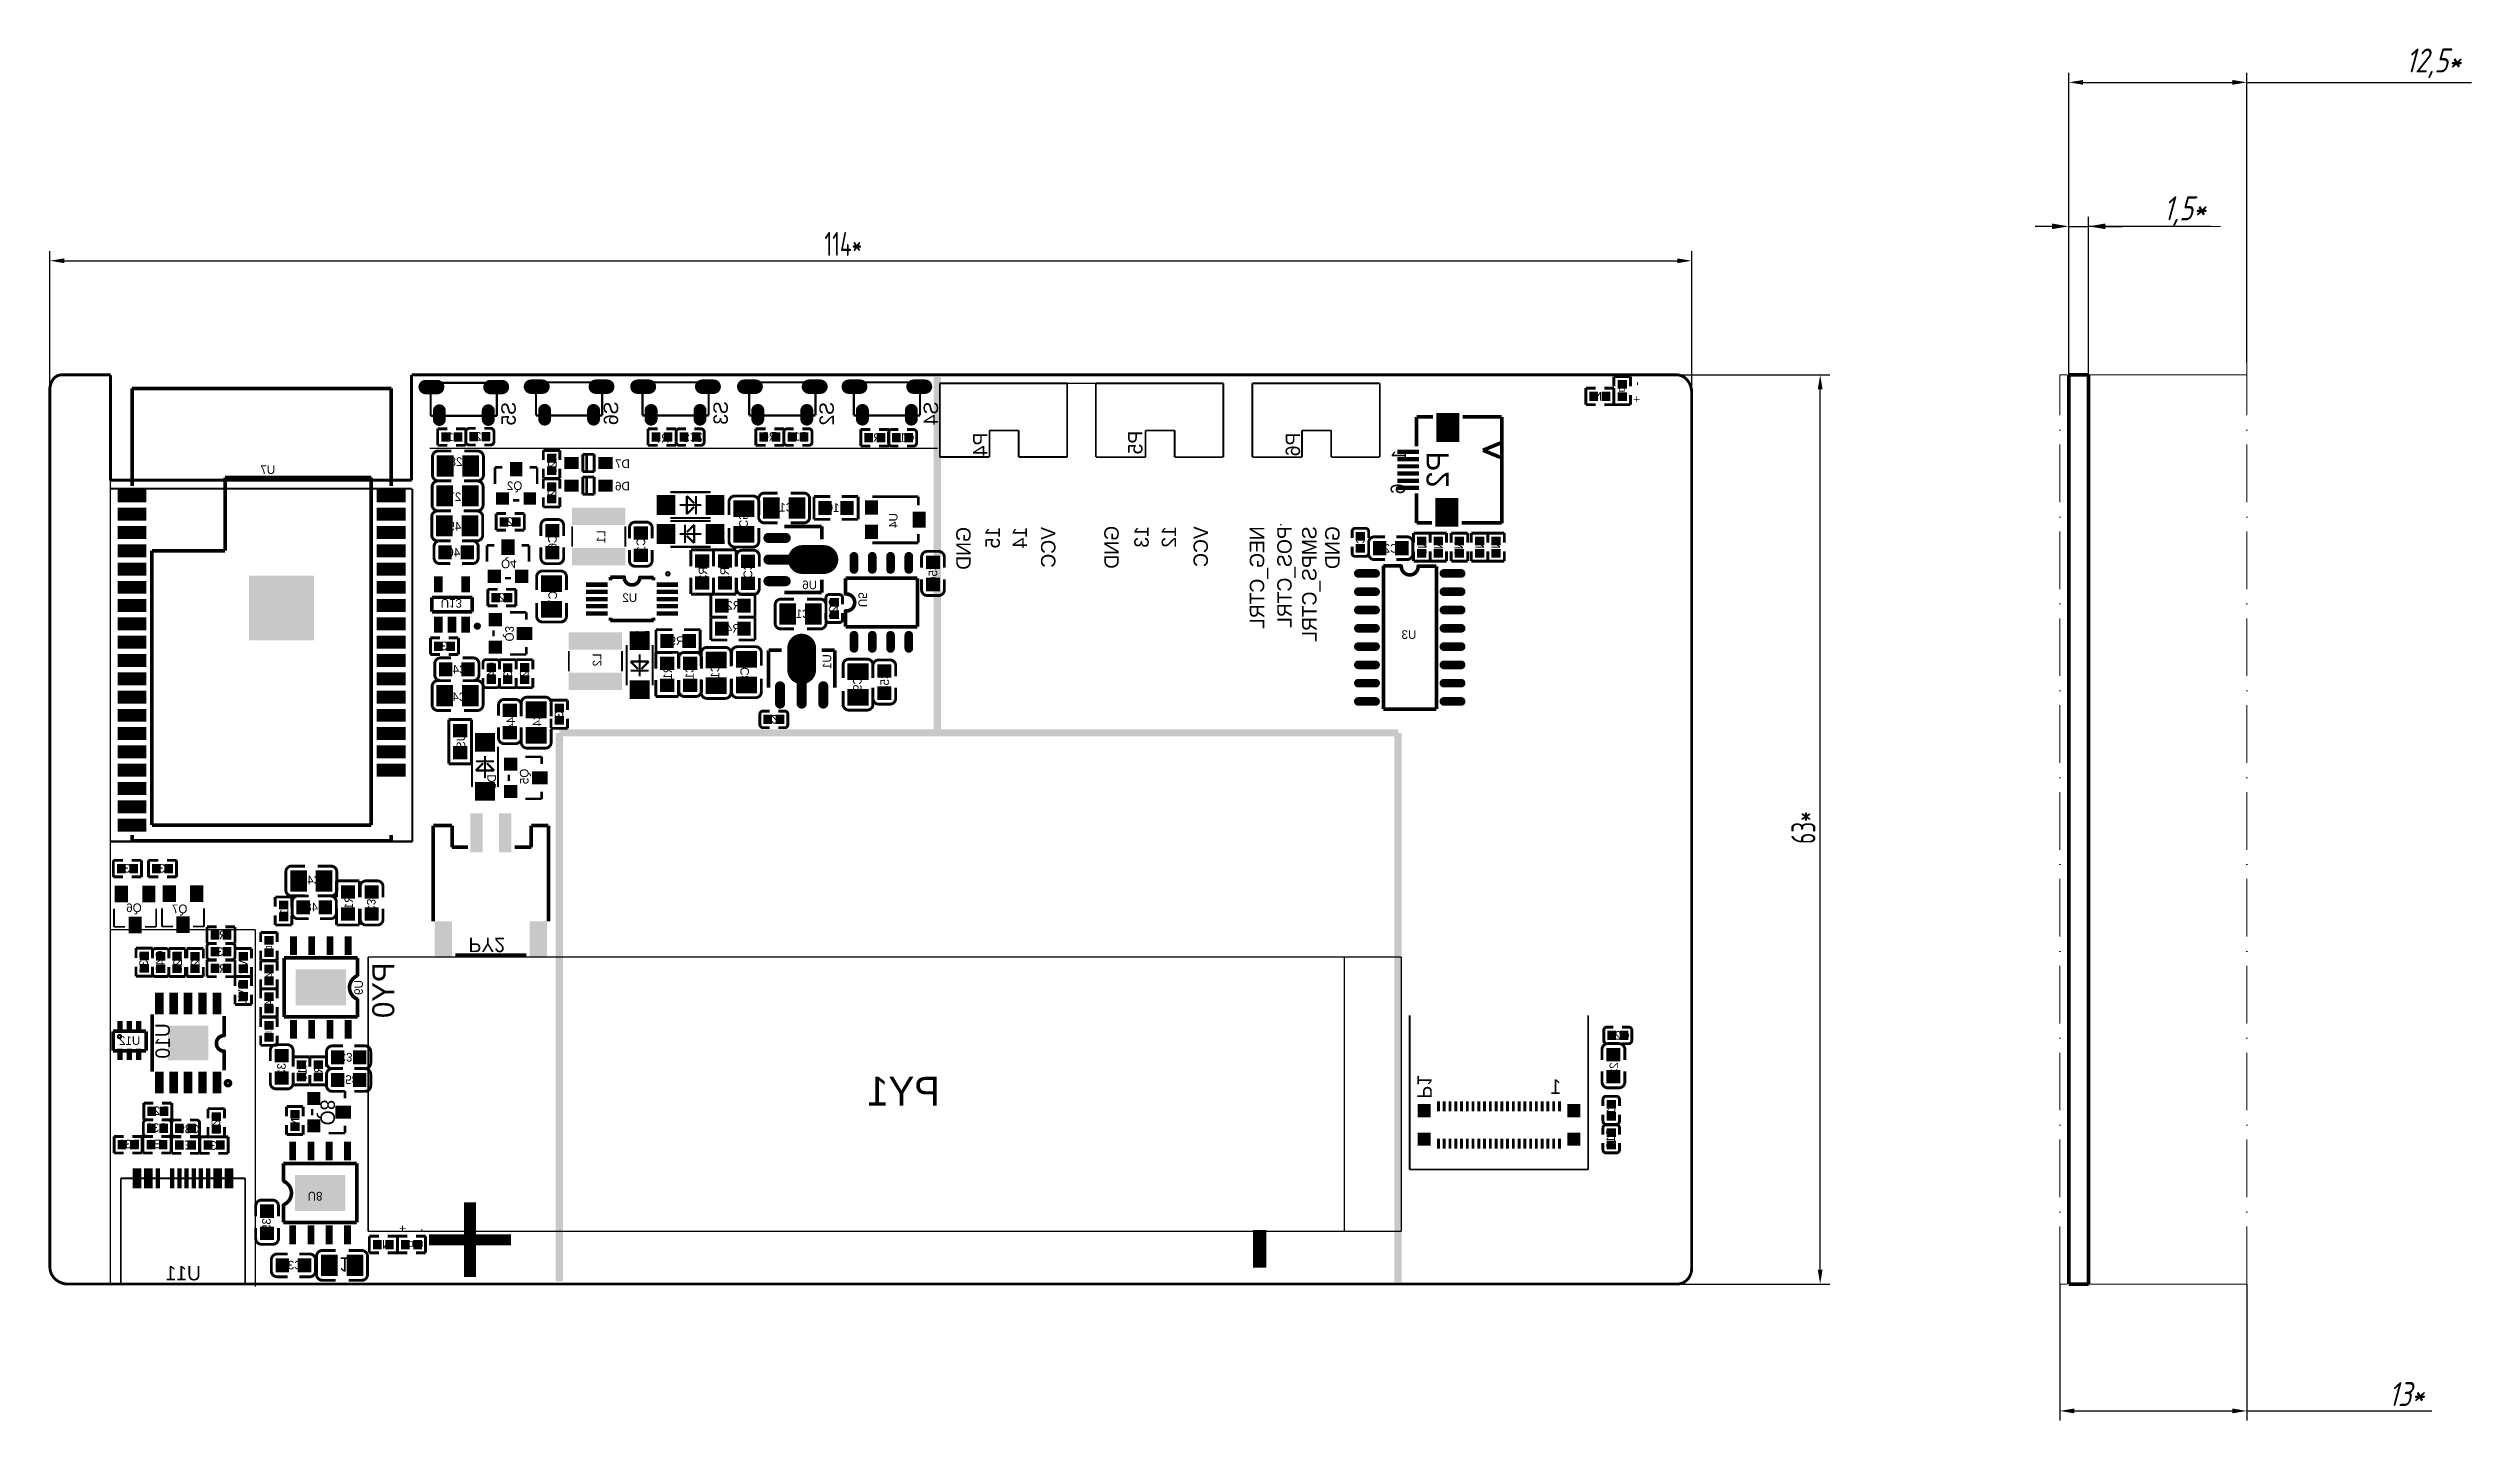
# Model space of a CAD drawing. Extents: x 1752 to 2872, y 74 to 1038.
# Drawn here: x 1830 to 2335, y 721 to 1007 of the extents above; entities that cross this region are included whole.
import ezdxf

# ---------------------------------------------------------------- set-up
doc = ezdxf.new("R2010")
doc.units = 0
doc.header["$MEASUREMENT"] = 0
doc.linetypes.add('ACAD_ISO10W100', pattern=[18, 12, -3, 0, -3])
doc.layers.get('0').update_dxf_attribs({"linetype": 'CONTINUOUS'})
doc.layers.get('DEFPOINTS').update_dxf_attribs({"linetype": 'CONTINUOUS'})
for name, color, linetype in [('BOTTOMOVERLAY', 54, 'CONTINUOUS'), ('BOTTOMPASTE', 16, 'CONTINUOUS'), ('KeepOutLayer', 6, 'CONTINUOUS')]:
    doc.layers.add(name, color=color, linetype=linetype)
doc.layers.add('тонкая', color=7, linetype='CONTINUOUS', lineweight=20)
doc.styles.add('ЕСКД', font='eskd15.shx', dxfattribs={"width": 0.8})
doc.styles.add('стиль1', font='romans.shx', dxfattribs={"width": 0.75, "oblique": 15, "height": 3.5})
doc.dimstyles.new('ISO-25', dxfattribs={"dimtxt": 3.5, "dimasz": 3.5, "dimexe": 2, "dimexo": 0, "dimgap": 1, "dimtad": 1, "dimtoh": 1, "dimdec": 0, "dimtxsty": 'Standard', "dimcen": 2.5, "dimadec": 0, "dimazin": 0, "dimtfac": 1, "dimtdec": 0, "dimtmove": 0, "dimatfit": 3, "dimldrblk": 'DOTSMALL', "dimfxl": 1, "dimarcsym": 0})
doc.dimstyles.new('ЕСКД', dxfattribs={"dimtxt": 3.5, "dimasz": 3, "dimexe": 2, "dimexo": 0, "dimgap": 1, "dimtad": 1, "dimtoh": 1, "dimtxsty": 'ЕСКД', "dimcen": 0, "dimazin": 2, "dimtfac": 1, "dimtmove": 0, "dimatfit": 3, "dimfxl": 1, "dimarcsym": 0})

msp = doc.modelspace()

# ---------------------------------------------------------------- texts
at = {"layer": 'BOTTOMOVERLAY', "text_generation_flag": 2}
for s, height, rotation, p in [('N4', 1.8, 180, (2152.274, 934.988)), ('LED7', 1.2, 270, (2157.532, 933.006)), ('S5', 3, 90, (1927.636, 932.93)), ('S6', 3, 90, (1948.973, 933.018)), ('S3', 3, 90, (1971.832, 933.095)), ('S2', 3, 90, (1993.93, 932.93)), ('S4', 3, 90, (2015.647, 933.006)), ('C12', 1.8, 180, (1962.155, 926.377)), ('P4', 3, 90, (2025.935, 926.53)), ('P5', 3, 90, (2058.242, 926.91)), ('P6', 3, 90, (2091.086, 926.529)), ('R25', 1.8, 90, (1936.171, 922.338)), ('1', 3, 90, (2113.183, 922.948)), ('P2', 4.572, 90, (2122.022, 922.567)), ('R22', 1.8, 90, (1936.094, 916.395)), ('6', 3, 90, (2112.955, 915.938)), ('C5', 1.8, 270, (1974.194, 906.641)), ('U4', 1.8, 90, (2007.189, 909.765)), ('C6', 1.8, 90, (1936.171, 905.27)), ('L1', 1.8, 90, (1946.305, 906.184)), ('C1', 1.8, 90, (1954.611, 904.66)), ('D1', 1.8, 270, (1969.394, 903.136)), ('GND', 3, 90, (2022.429, 906.87)), ('15', 3, 90, (2028.525, 906.87)), ('14', 3, 90, (2034.164, 906.87)), ('VCC', 3, 90, (2040.107, 906.87)), ('GND', 3, 90, (2053.29, 907.098)), ('13', 3, 90, (2059.538, 907.022)), ('12', 3, 90, (2065.253, 907.022)), ('VCC', 3, 90, (2071.883, 907.022)), ('NEG_CTRL', 3, 90, (2083.618, 907.022)), ('POS_CTRL', 3, 90, (2089.333, 907.022)), ('SMPS_CTRL', 3, 90, (2094.514, 907.022)), ('GND', 3, 90, (2099.315, 907.022)), ('C4', 1.8, 90, (2104.573, 905.117)), ('N8', 1.8, 90, (2117.45, 904.127)), ('N7', 1.8, 90, (2129.414, 904.127)), ('N9', 1.8, 90, (2132.767, 904.127)), ('Q4', 1.8, 180, (1924.588, 900.088)), ('C3', 1.8, 270, (1975.109, 896.126)), ('C56', 1.8, 90, (2015.495, 899.631)), ('N5', 1.8, 90, (2120.803, 903.974)), ('N6', 1.8, 90, (2125.07, 903.954)), ('R3', 1.8, 90, (1967.565, 898.64)), ('R1', 1.8, 90, (1972.061, 898.564)), ('U13', 1.8, 180, (1912.015, 891.858)), ('C7', 1.8, 90, (1936.247, 893.535)), ('C26', 1.8, 90, (1994.692, 892.163)), ('U5', 1.8, 270, (1999.04, 890.177)), ('Q3', 1.8, 270, (1925.426, 883.019)), ('L2', 1.8, 90, (1945.467, 880.505)), ('U1', 1.8, 90, (1993.397, 880.352)), ('C47', 1.8, 90, (1923.445, 878.752)), ('R32', 1.8, 90, (1926.874, 878.676)), ('R29', 1.8, 90, (1930.303, 878.752)), ('R11', 1.8, 90, (1960.174, 878.142)), ('C14', 1.8, 90, (1964.746, 878.219)), ('C15', 1.8, 90, (1970.08, 878.371)), ('C8', 1.8, 90, (1976.252, 877.685)), ('C9', 1.8, 90, (1999.721, 875.78)), ('C53', 1.8, 90, (2005.436, 876.923)), ('C44', 1.8, 90, (1927.484, 868.998)), ('R35', 1.8, 90, (1937.542, 870.218)), ('FUSE', 1.8, 90, (1917.121, 865.417)), ('C43', 1.8, 90, (1932.97, 868.389)), ('C25', 1.8, 180, (1979.147, 867.703)), ('D8', 1.8, 90, (1923.521, 855.359)), ('Q5', 1.8, 90, (1930.303, 856.502)), ('R19', 1.8, 90, (1880.24, 829.07)), ('R15', 1.8, 90, (1893.727, 830.289)), ('C30', 1.8, 270, (1896.623, 826.326)), ('R34', 1.8, 90, (1850.979, 818.402)), ('C40', 1.8, 90, (1854.408, 818.63)), ('R26', 1.8, 90, (1858.066, 818.554)), ('R27', 1.8, 90, (1861.723, 818.478)), ('RV2', 1.8, 90, (1871.705, 818.402)), ('LED2', 1.2, 90, (1876.811, 821.678)), ('PY2', 3, 180, (1917.806, 821.297)), ('R42', 1.8, 90, (1877.192, 815.811)), ('PY0', 4.572, 90, (1902.32, 816.116)), ('RV1', 1.8, 90, (1871.553, 812.229)), ('R40', 1.8, 90, (1877.039, 810.096)), ('U9', 1.8, 90, (1895.785, 812.458)), ('U10', 3, 90, (1855.551, 803.466)), ('LED1', 1.2, 90, (1876.735, 803.847)), ('C33', 1.8, 90, (1879.706, 796.913)), ('R18', 1.8, 90, (1884.05, 795.846)), ('Rt', 1.8, 90, (1887.403, 794.78)), ('C32', 1.8, 180, (1890.527, 797.294)), ('C23', 1.8, 90, (2157.379, 797.066)), ('C58', 1.8, 180, (1890.374, 792.646)), ('P1', 3, 270, (2115.545, 787.769)), ('R23', 1.8, 270, (1864.238, 780.302)), ('N1', 1.8, 270, (1880.773, 781.978)), ('Q8', 3, 270, (1886.945, 782.207)), ('C18', 1.8, 90, (2156.77, 787.541)), ('C19', 1.8, 90, (2156.693, 781.673)), ('U8', 1.8, 180, (1884.278, 768.338)), ('C35', 1.8, 90, (1876.582, 764.604)), ('+', 24, 90, (1929.694, 767.729)), ('-', 24, 270, (2073.407, 751.117)), ('R17', 3, 180, (1887.936, 754.698))]:
    msp.add_text(s, height=height, rotation=rotation, dxfattribs=at).set_placement(p)
at = {"layer": 'BOTTOMOVERLAY'}
for s, p in [('-', (2162.104, 936.359)), ('+', (2162.104, 932.778)), ('+', (1904.929, 760.032)), ('-', (1908.739, 759.88))]:
    msp.add_text(s, height=1.8, rotation=90, dxfattribs=at).set_placement(p)
at = {"layer": 'BOTTOMOVERLAY', "text_generation_flag": 2}
for s, height, p in [('R12', 1.8, (1916.435, 924.777)), ('C22', 1.8, (1922.226, 924.853)), ('R7', 1.8, (1959.64, 924.472)), ('R6', 1.8, (1982.119, 924.853)), ('C11', 1.8, (1988.596, 924.853)), ('R8', 1.8, (2003.836, 924.624)), ('C13', 1.8, (2010.694, 924.624)), ('U7', 1.8, (1877.497, 917.919)), ('C28', 1.8, (1918.267, 919.595)), ('D7', 1.8, (1951.411, 919.138)), ('C27', 1.8, (1918.035, 912.28)), ('Q2', 1.8, (1929.008, 914.566)), ('D6', 1.8, (1951.411, 914.49)), ('D2', 1.8, (1971.223, 909.384)), ('C17', 1.8, (1985.624, 910.07)), ('R10', 1.8, (1996.826, 909.994)), ('C45', 1.8, (1918.035, 906.108)), ('R24', 1.8, (1928.855, 907.098)), ('C46', 1.8, (1917.806, 900.698)), ('C2', 1.8, (2111.583, 901.536)), ('U6', 1.8, (1990.425, 893.916)), ('R28', 1.8, (1927.103, 891.325)), ('U2', 1.8, (1952.935, 891.249)), ('R2', 1.8, (1974.575, 889.649)), ('C16', 1.8, (1989.053, 887.896)), ('D4', 1.8, (1955.602, 883.4)), ('R9', 1.8, (1962.764, 882.257)), ('R4', 1.8, (1974.499, 884.848)), ('U3', 1.8, (2115.317, 883.553)), ('R30', 1.8, (1915.139, 881.19)), ('C42', 1.8, (1917.578, 876.314)), ('C41', 1.8, (1917.502, 870.599)), ('R33', 1.8, (1849.054, 834.861)), ('R31', 1.8, (1856.313, 834.861)), ('C49', 1.8, (1887.25, 832.422)), ('Q6', 1.8, (1849.684, 826.631)), ('Q7', 1.8, (1859.209, 826.403)), ('C48', 1.8, (1888.165, 826.784)), ('C34', 1.8, (1868.429, 817.487)), ('RV', 1.8, (1867.514, 820.992)), ('RY', 1.8, (1867.514, 813.982)), ('U12', 1.8, (1849.379, 798.971)), ('C24', 1.8, (2159.741, 800.037)), ('PY1', 6, (2016.028, 786.321)), ('1', 3, (2145.492, 788.76)), ('R21', 1.8, (1855.246, 784.34)), ('R36', 1.8, (1849.303, 777.406)), ('C38', 1.8, (1855.094, 780.835)), ('E1', 1.8, (1853.875, 777.406)), ('E2', 1.8, (1860.199, 777.177)), ('C39', 1.8, (1861.753, 780.532)), ('R37', 1.8, (1867.057, 777.101)), ('N2', 1.8, (1901.5, 756.527)), ('LED6', 1.2, (1908.358, 756.908)), ('U11', 3, (1862.028, 749.898)), ('C31', 1.8, (1883.212, 752.184))]:
    msp.add_text(s, height=height, dxfattribs=at).set_placement(p)

# ---------------------------------------------------------------- blocks, each defined once
blk = doc.blocks.new('*D142')
at = {"color": 0, "lineweight": -2, "transparency": 16777216}
for p, q in [((2251.28, 937.81), (2251.28, 971.51)), ((2255.4, 937.44), (2255.4, 971.51)), ((2247.78, 969.51), (2244.28, 969.51)), ((2251.28, 969.51), (2255.4, 969.51)), ((2251.28, 969.51), (2255.4, 969.51)), ((2280.81, 969.51), (2255.4, 969.51)), ((2258.9, 969.51), (2262.4, 969.51))]:
    blk.add_line(p, q, dxfattribs=at)
at = {"color": 0, "transparency": 16777216}
for points in [[(2247.78, 970.1), (2247.78, 968.93), (2251.28, 969.51)], [(2258.9, 970.1), (2258.9, 968.93), (2255.4, 969.51)]]:
    blk.add_solid(points, dxfattribs=at)
at = {"layer": 'DEFPOINTS', "color": 0, "transparency": 16777216}
for p in [(2255.4, 969.51), (2251.28, 937.81), (2255.4, 937.44)]:
    blk.add_point(p, dxfattribs=at)
at = {"color": 0, "transparency": 16777216, "insert": (2275.4, 972.69), "char_height": 3.5, "attachment_point": 5, "style": 'стиль1'}
blk.add_mtext('{\\H1.42857x;1,5*}', dxfattribs=at)
blk = doc.blocks.new('_DotSmall')
at = {"color": 0, "linetype": 'ByBlock', "const_width": 0.5}
blk.add_lwpolyline([(-0.0625, 0, 1), (0.0625, 0, 1)], format="xyb", close=True, dxfattribs=at)
blk = doc.blocks.new('*D143')
at = {"layer": 'DEFPOINTS', "color": 0, "transparency": 16777216}
for p in [(2249.42, 749.14), (2288.4, 749.14), (2288.4, 722.7)]:
    blk.add_point(p, dxfattribs=at)
at = {"layer": 'тонкая', "color": 0, "lineweight": -2, "transparency": 16777216}
for p, q in [((2249.42, 749.14), (2249.42, 720.7)), ((2288.4, 749.14), (2288.4, 720.7)), ((2252.42, 722.7), (2285.4, 722.7)), ((2288.4, 722.7), (2326.92, 722.7))]:
    blk.add_line(p, q, dxfattribs=at)
at = {"layer": 'тонкая', "color": 0, "transparency": 16777216}
for points in [[(2252.42, 723.2), (2252.42, 722.2), (2249.42, 722.7)], [(2285.4, 723.2), (2285.4, 722.2), (2288.4, 722.7)]]:
    blk.add_solid(points, dxfattribs=at)
at = {"layer": 'тонкая', "color": 0, "lineweight": 9, "transparency": 16777216, "insert": (2321.59, 726.2), "char_height": 3.5, "attachment_point": 5, "style": 'стиль1'}
blk.add_mtext('{\\H1.42857x;13*}', dxfattribs=at)
blk = doc.blocks.new('*D144')
at = {"layer": 'DEFPOINTS', "color": 0, "transparency": 16777216}
for p in [(2288.4, 999.51), (2251.28, 941.14), (2288.4, 941.14)]:
    blk.add_point(p, dxfattribs=at)
at = {"layer": 'тонкая', "color": 0, "lineweight": -2, "transparency": 16777216}
for p, q in [((2251.28, 941.14), (2251.28, 1001.51)), ((2288.4, 941.14), (2288.4, 1001.51)), ((2254.28, 999.51), (2285.4, 999.51)), ((2288.4, 999.51), (2335.22, 999.51))]:
    blk.add_line(p, q, dxfattribs=at)
at = {"layer": 'тонкая', "color": 0, "transparency": 16777216}
for points in [[(2254.28, 1000.01), (2254.28, 999.01), (2251.28, 999.51)], [(2285.4, 1000.01), (2285.4, 999.01), (2288.4, 999.51)]]:
    blk.add_solid(points, dxfattribs=at)
at = {"layer": 'тонкая', "color": 0, "lineweight": 9, "transparency": 16777216, "insert": (2327.22, 1003.49), "char_height": 3.5, "attachment_point": 5, "style": 'стиль1'}
blk.add_mtext('{\\H1.42857x;12,5*}', dxfattribs=at)
blk = doc.blocks.new('*D145')
at = {"layer": 'DEFPOINTS', "color": 0, "transparency": 16777216}
for p in [(2172.7, 962.34), (1830.56, 934.61), (2172.7, 934.97)]:
    blk.add_point(p, dxfattribs=at)
at = {"layer": 'тонкая', "color": 0, "lineweight": -2, "transparency": 16777216}
for p, q in [((1830.56, 934.61), (1830.56, 964.34)), ((1833.56, 962.34), (2169.7, 962.34)), ((2172.7, 934.97), (2172.7, 964.34))]:
    blk.add_line(p, q, dxfattribs=at)
at = {"layer": 'тонкая', "color": 0, "transparency": 16777216}
for points in [[(1833.56, 962.84), (1833.56, 961.84), (1830.56, 962.34)], [(2169.7, 962.84), (2169.7, 961.84), (2172.7, 962.34)]]:
    blk.add_solid(points, dxfattribs=at)
at = {"layer": 'тонкая', "color": 0, "lineweight": 9, "transparency": 16777216, "insert": (1995.9, 965.84), "char_height": 3.5, "width": 6.1333, "attachment_point": 5, "style": 'ЕСКД'}
blk.add_mtext('{\\H1.42857x;114*}', dxfattribs=at)
blk = doc.blocks.new('*D146')
at = {"layer": 'DEFPOINTS', "color": 0, "transparency": 16777216}
for p in [(2169.53, 938.56), (2199.48, 938.56), (2169.65, 749.14)]:
    blk.add_point(p, dxfattribs=at)
at = {"layer": 'тонкая', "color": 0, "lineweight": -2, "transparency": 16777216}
for p, q in [((2169.53, 938.56), (2201.48, 938.56)), ((2199.48, 752.14), (2199.48, 935.56)), ((2169.65, 749.14), (2201.48, 749.14))]:
    blk.add_line(p, q, dxfattribs=at)
at = {"layer": 'тонкая', "color": 0, "transparency": 16777216}
for points in [[(2198.98, 935.56), (2199.98, 935.56), (2199.48, 938.56)], [(2198.98, 752.14), (2199.98, 752.14), (2199.48, 749.14)]]:
    blk.add_solid(points, dxfattribs=at)
at = {"layer": 'тонкая', "color": 0, "lineweight": 9, "transparency": 16777216, "insert": (2195.98, 844.23), "char_height": 3.5, "attachment_point": 5, "rotation": 90, "style": 'ЕСКД'}
blk.add_mtext('{\\H1.42857x;63*}', dxfattribs=at)

# ---------------------------------------------------------------- dimensions: what is measured, and where the dimension line sits
dim = msp.add_linear_dim(base=(2255.404, 969.513), p1=(2251.285, 937.81), p2=(2255.404, 937.441), text='{\\H1.42857x;1,5*}', dimstyle='ISO-25', override={"dimgap": 0.2, "dimtxsty": 'стиль1', "dimtmove": 1})
dim.commit()
dim.dimension.update_dxf_attribs({"geometry": '*D142', "text_midpoint": (2275.396, 969.513), "dimtype": 160})
at = {"layer": 'тонкая', "lineweight": 9}
for base, p1, p2, text, picture, middle in [((2288.404, 999.513), (2251.285, 941.136), (2288.404, 941.136), '{\\H1.42857x;12,5*}', '*D144', (2327.217, 999.513)), ((2288.404, 722.697), (2249.422, 749.136), (2288.404, 749.136), '{\\H1.42857x;13*}', '*D143', (2321.592, 722.697))]:
    dim = msp.add_linear_dim(base=base, p1=p1, p2=p2, text=text, dimstyle='ЕСКД', override={"dimtxsty": 'стиль1'}, dxfattribs=at)
    dim.commit()
    dim.dimension.update_dxf_attribs({"geometry": picture, "text_midpoint": middle, "dimtype": 160})
dim = msp.add_linear_dim(base=(2172.695, 962.339), p1=(1830.557, 934.607), p2=(2172.695, 934.971), text='{\\H1.42857x;114*}', dimstyle='ЕСКД', dxfattribs=at)
dim.commit()
dim.dimension.update_dxf_attribs({"geometry": '*D145', "text_midpoint": (1995.905, 962.339), "dimtype": 160})
dim = msp.add_linear_dim(base=(2199.484, 938.563), p1=(2169.652, 749.136), p2=(2169.529, 938.563), angle=90, text='{\\H1.42857x;63*}', dimstyle='ЕСКД', dxfattribs=at)
dim.commit()
dim.dimension.update_dxf_attribs({"geometry": '*D146', "text_midpoint": (2199.484, 844.228), "dimtype": 160})

# ---------------------------------------------------------------- linework, layer by layer
at = {"layer": 'BOTTOMOVERLAY'}
for points, const_width in [([(1843.13, 749.288), (1843.13, 938.569)], 0.3), ([(1901.677, 935.757), (1847.677, 935.757)], 0.762), ([(1847.677, 915.39), (1847.677, 935.757)], 0.762), ([(1901.677, 915.39), (1901.677, 935.757)], 0.762), ([(1909.916, 930.026), (1909.916, 936.926)], 0.457), ([(1909.916, 936.926), (1923.716, 936.926)], 0.457), ([(1923.716, 930.026), (1923.716, 936.926)], 0.457), ([(1931.862, 930.101), (1931.862, 937.001)], 0.457), ([(1931.862, 937.001), (1945.662, 937.001)], 0.457), ([(1945.662, 930.101), (1945.662, 937.001)], 0.457), ([(1954.036, 937.002), (1967.836, 937.002)], 0.457), ([(1954.036, 930.102), (1954.036, 937.002)], 0.457), ([(1967.836, 930.102), (1967.836, 937.002)], 0.457), ([(1976.286, 937.002), (1990.086, 937.002)], 0.457), ([(1976.286, 930.102), (1976.286, 937.002)], 0.457), ([(1990.086, 930.102), (1990.086, 937.002)], 0.457), ([(1998.079, 937.002), (2011.879, 937.002)], 0.457), ([(1998.079, 930.102), (1998.079, 937.002)], 0.457), ([(2011.879, 930.102), (2011.879, 937.002)], 0.457), ([(2015.495, 863.969), (2015.495, 938.112)], 1.5), ([(2042.556, 936.812), (2016.006, 936.812)], 0.381), ([(2016.006, 921.437), (2016.006, 936.812)], 0.381), ([(2042.556, 921.437), (2042.556, 936.812)], 0.381), ([(2048.54, 936.812), (2042.556, 936.812)], 0.3), ([(2075.091, 936.811), (2048.541, 936.811)], 0.381), ([(2048.541, 921.436), (2048.541, 936.811)], 0.381), ([(2075.091, 921.436), (2075.091, 936.811)], 0.381), ([(2107.707, 936.811), (2081.157, 936.811)], 0.381), ([(2081.157, 921.436), (2081.157, 936.811)], 0.381), ([(2107.707, 921.436), (2107.707, 936.811)], 0.381), ([(2150.644, 932.348), (2150.644, 935.798)], 0.6), ([(2152.669, 935.798), (2150.644, 935.798)], 0.6), ([(2156.494, 935.798), (2154.469, 935.798)], 0.6), ([(2159.942, 938.217), (2156.492, 938.217)], 0.6), ([(2156.492, 936.192), (2156.492, 938.217)], 0.6), ([(2156.492, 932.367), (2156.492, 934.392)], 0.6), ([(2156.494, 932.348), (2156.494, 935.798)], 0.6), ([(2159.942, 936.192), (2159.942, 938.217)], 0.6), ([(2159.942, 932.367), (2159.942, 934.392)], 0.6), ([(1909.916, 930.026), (1923.716, 930.026)], 0.457), ([(1931.862, 930.101), (1945.662, 930.101)], 0.457), ([(1954.036, 930.102), (1967.836, 930.102)], 0.457), ([(1976.286, 930.102), (1990.086, 930.102)], 0.457), ([(1998.079, 930.102), (2011.879, 930.102)], 0.457), ([(2115.372, 923.653), (2115.372, 929.793)], 0.762), ([(2118.786, 929.793), (2115.372, 929.793)], 0.762), ([(2133.134, 929.793), (2124.973, 929.793)], 0.762), ([(2133.134, 907.657), (2133.134, 929.793)], 0.762), ([(2152.669, 932.348), (2150.644, 932.348)], 0.6), ([(2156.494, 932.348), (2154.469, 932.348)], 0.6), ([(2159.942, 932.367), (2156.492, 932.367)], 0.6), ([(1911.376, 923.89), (1911.376, 927.34)], 0.6), ([(1913.401, 927.34), (1911.376, 927.34)], 0.6), ([(1913.401, 923.89), (1911.376, 923.89)], 0.6), ([(1917.226, 927.34), (1915.201, 927.34)], 0.6), ([(1917.226, 923.89), (1915.201, 923.89)], 0.6), ([(1917.226, 923.89), (1917.226, 927.34)], 0.6), ([(1917.244, 924.626), (1917.244, 926.756)], 0.6), ([(1919.269, 927.416), (1917.919, 927.416)], 0.6), ([(1919.269, 923.966), (1917.919, 923.966)], 0.6), ([(1922.419, 927.416), (1921.069, 927.416)], 0.6), ([(1922.419, 923.966), (1921.069, 923.966)], 0.6), ([(1923.094, 924.626), (1923.094, 926.756)], 0.6), ([(1955.191, 923.89), (1955.191, 927.34)], 0.6), ([(1957.216, 927.34), (1955.191, 927.34)], 0.6), ([(1957.216, 923.89), (1955.191, 923.89)], 0.6), ([(1961.041, 927.34), (1959.016, 927.34)], 0.6), ([(1961.041, 923.89), (1959.016, 923.89)], 0.6), ([(1961.041, 923.89), (1961.041, 927.34)], 0.6), ([(1961.059, 924.55), (1961.059, 926.68)], 0.6), ([(1963.084, 927.34), (1961.734, 927.34)], 0.6), ([(1963.084, 923.89), (1961.734, 923.89)], 0.6), ([(1966.234, 927.34), (1964.884, 927.34)], 0.6), ([(1966.234, 923.89), (1964.884, 923.89)], 0.6), ([(1966.909, 924.55), (1966.909, 926.68)], 0.6), ([(1977.67, 923.89), (1977.67, 927.34)], 0.6), ([(1979.695, 927.34), (1977.67, 927.34)], 0.6), ([(1979.695, 923.89), (1977.67, 923.89)], 0.6), ([(1983.52, 927.34), (1981.495, 927.34)], 0.6), ([(1983.52, 923.89), (1981.495, 923.89)], 0.6), ([(1983.52, 923.89), (1983.52, 927.34)], 0.6), ([(1983.538, 924.55), (1983.538, 926.68)], 0.6), ([(1985.563, 927.34), (1984.213, 927.34)], 0.6), ([(1985.563, 923.89), (1984.213, 923.89)], 0.6), ([(1988.713, 927.34), (1987.363, 927.34)], 0.6), ([(1988.713, 923.89), (1987.363, 923.89)], 0.6), ([(1989.388, 924.55), (1989.388, 926.68)], 0.6), ([(1999.54, 923.738), (1999.54, 927.188)], 0.6), ([(2001.565, 927.188), (1999.54, 927.188)], 0.6), ([(2005.39, 927.188), (2003.365, 927.188)], 0.6), ([(2005.331, 924.398), (2005.331, 926.528)], 0.6), ([(2005.39, 923.738), (2005.39, 927.188)], 0.6), ([(2007.356, 927.188), (2006.006, 927.188)], 0.6), ([(2010.506, 927.188), (2009.156, 927.188)], 0.6), ([(2011.181, 924.398), (2011.181, 926.528)], 0.6), ([(2026.356, 921.437), (2026.356, 926.987)], 0.381), ([(2032.431, 926.987), (2026.356, 926.987)], 0.381), ([(2032.431, 921.437), (2032.431, 926.987)], 0.381), ([(2058.891, 921.436), (2058.891, 926.986)], 0.381), ([(2064.966, 926.986), (2058.891, 926.986)], 0.381), ([(2064.966, 921.436), (2064.966, 926.986)], 0.381), ([(2091.507, 921.436), (2091.507, 926.986)], 0.381), ([(2097.582, 926.986), (2091.507, 926.986)], 0.381), ([(2097.582, 921.436), (2097.582, 926.986)], 0.381), ([(2129.203, 922.858), (2132.833, 924.358)], 0.762), ([(2015.571, 923.253), (1909.729, 923.253)], 0.3), ([(1910.287, 917.69), (1910.287, 921.5)], 0.6), ([(1914.247, 922.7), (1911.487, 922.7)], 0.6), ([(1919.707, 922.7), (1916.947, 922.7)], 0.6), ([(1920.907, 917.69), (1920.907, 921.5)], 0.6), ([(1923.324, 915.861), (1923.324, 919.29)], 0.51), ([(1924.848, 919.29), (1923.324, 919.29)], 0.51), ([(1932.087, 919.29), (1930.563, 919.29)], 0.51), ([(1932.087, 915.861), (1932.087, 919.29)], 0.51), ([(1936.829, 922.825), (1933.379, 922.825)], 0.6), ([(1933.379, 920.8), (1933.379, 922.825)], 0.6), ([(1933.379, 916.975), (1933.379, 919)], 0.6), ([(1936.829, 920.8), (1936.829, 922.825)], 0.6), ([(1936.829, 916.975), (1936.829, 919)], 0.6), ([(1941.6, 922.005), (1944, 922.005)], 0.6), ([(1941.6, 918.405), (1941.6, 922.005)], 0.6), ([(1942.41, 918.405), (1942.41, 922.005)], 0.6), ([(1944, 918.405), (1944, 922.005)], 0.6), ([(2001.565, 923.738), (1999.54, 923.738)], 0.6), ([(2005.39, 923.738), (2003.365, 923.738)], 0.6), ([(2007.356, 923.738), (2006.006, 923.738)], 0.6), ([(2010.506, 923.738), (2009.156, 923.738)], 0.6), ([(2026.356, 921.437), (2016.006, 921.437)], 0.381), ([(2042.556, 921.437), (2032.431, 921.437)], 0.381), ([(2058.891, 921.436), (2048.541, 921.436)], 0.381), ([(2075.091, 921.436), (2064.966, 921.436)], 0.381), ([(2091.507, 921.436), (2081.157, 921.436)], 0.381), ([(2107.707, 921.436), (2097.582, 921.436)], 0.381), ([(2132.803, 921.388), (2129.203, 922.858)], 0.762), ([(1905.919, 914.871), (1843.283, 914.871)], 0.45), ([(1897.537, 917.157), (1867.057, 917.157)], 0.762), ([(1867.057, 901.917), (1867.057, 917.157)], 0.762), ([(1897.537, 844.767), (1897.537, 917.157)], 0.762), ([(1906.072, 861.15), (1906.072, 914.871)], 0.45), ([(1910.21, 911.442), (1910.21, 915.252)], 0.6), ([(1914.17, 916.452), (1911.41, 916.452)], 0.6), ([(1914.247, 916.49), (1911.487, 916.49)], 0.6), ([(1919.63, 916.452), (1916.87, 916.452)], 0.6), ([(1919.707, 916.49), (1916.947, 916.49)], 0.6), ([(1920.83, 911.442), (1920.83, 915.252)], 0.6), ([(1936.829, 916.975), (1933.379, 916.975)], 0.6), ([(1936.829, 916.881), (1933.379, 916.881)], 0.6), ([(1933.379, 914.856), (1933.379, 916.881)], 0.6), ([(1936.829, 914.856), (1936.829, 916.881)], 0.6), ([(1944, 918.405), (1941.6, 918.405)], 0.6), ([(1941.6, 917.28), (1944, 917.281)], 0.6), ([(1941.6, 913.68), (1941.6, 917.28)], 0.6), ([(1942.41, 913.68), (1942.41, 917.28)], 0.6), ([(1944, 913.68), (1944, 917.281)], 0.6), ([(1968.26, 914.142), (1959.86, 914.142)], 0.45), ([(1982.217, 913.937), (1979.457, 913.937)], 0.6), ([(1987.677, 913.937), (1984.917, 913.937)], 0.6), ([(2115.372, 907.718), (2115.372, 913.862)], 0.762), ([(1910.134, 905.193), (1910.134, 909.003)], 0.6), ([(1914.094, 910.203), (1911.334, 910.203)], 0.6), ([(1914.17, 910.242), (1911.41, 910.242)], 0.6), ([(1919.554, 910.203), (1916.794, 910.203)], 0.6), ([(1919.63, 910.242), (1916.87, 910.242)], 0.6), ([(1920.754, 905.193), (1920.754, 909.003)], 0.6), ([(1923.568, 906.212), (1923.568, 909.662)], 0.6), ([(1925.593, 909.662), (1923.568, 909.662)], 0.6), ([(1928.353, 912.432), (1927.057, 912.432)], 0.51), ([(1929.418, 909.662), (1927.393, 909.662)], 0.6), ([(1929.418, 906.212), (1929.418, 909.662)], 0.6), ([(1933.379, 911.031), (1933.379, 913.056)], 0.6), ([(1936.829, 911.031), (1933.379, 911.031)], 0.6), ([(1936.829, 911.031), (1936.829, 913.056)], 0.6), ([(1944, 913.68), (1941.6, 913.68)], 0.6), ([(1968.26, 908.742), (1959.86, 908.742)], 0.45), ([(1966.346, 911.442), (1961.774, 911.442)], 0.45), ([(1964.822, 911.823), (1963.298, 913.347)], 0.45), ([(1963.298, 912.204), (1963.298, 913.347)], 0.45), ([(1963.298, 909.537), (1963.298, 912.204)], 0.45), ([(1963.298, 909.537), (1964.822, 911.061)], 0.45), ([(1965.203, 909.537), (1965.203, 913.347)], 0.45), ([(1972.08, 909.363), (1972.08, 912.123)], 0.6), ([(1977.09, 913.323), (1973.28, 913.323)], 0.6), ([(1978.257, 908.927), (1978.257, 912.737)], 0.6), ([(1978.29, 909.363), (1978.29, 912.123)], 0.6), ([(1988.877, 908.927), (1988.877, 912.737)], 0.6), ([(1989.782, 908.462), (1989.782, 913.202)], 0.6), ([(1993.187, 913.202), (1989.782, 913.202)], 0.6), ([(1998.992, 913.202), (1995.587, 913.202)], 0.6), ([(1998.992, 908.462), (1998.992, 913.202)], 0.6), ([(2011.532, 913.194), (2001.932, 913.194)], 0.61), ([(2011.532, 911.394), (2011.532, 913.194)], 0.61), ([(1914.094, 903.993), (1911.334, 903.993)], 0.6), ([(1914.016, 903.982), (1911.811, 903.982)], 0.6), ([(1918.621, 903.982), (1916.416, 903.982)], 0.6), ([(1919.554, 903.993), (1916.794, 903.993)], 0.6), ([(1925.593, 906.212), (1923.568, 906.212)], 0.6), ([(1929.418, 906.212), (1927.393, 906.212)], 0.6), ([(1932.886, 905.022), (1932.886, 907.227)], 0.6), ([(1936.426, 908.427), (1934.086, 908.427)], 0.6), ([(1937.626, 905.022), (1937.626, 907.227)], 0.6), ([(1939.383, 902.789), (1939.383, 906.989)], 0.381), ([(1950.483, 902.789), (1950.483, 906.989)], 0.381), ([(1951.327, 904.488), (1951.327, 906.693)], 0.6), ([(1954.867, 907.893), (1952.527, 907.893)], 0.6), ([(1956.067, 904.488), (1956.067, 906.693)], 0.6), ([(1968.26, 908.122), (1959.86, 908.122)], 0.45), ([(1966.346, 905.422), (1961.774, 905.422)], 0.45), ([(1962.917, 903.517), (1962.917, 907.327)], 0.45), ([(1963.298, 905.803), (1964.822, 907.327)], 0.45), ([(1964.822, 903.517), (1963.298, 905.041)], 0.45), ([(1964.822, 904.66), (1964.822, 907.327)], 0.45), ([(1964.822, 903.517), (1964.822, 904.66)], 0.45), ([(1972.08, 903.903), (1972.08, 906.663)], 0.6), ([(1978.29, 903.903), (1978.29, 906.663)], 0.6), ([(1982.217, 907.727), (1979.457, 907.727)], 0.6), ([(1991.404, 906.988), (1983.604, 906.988)], 0.762), ([(1987.677, 907.727), (1984.917, 907.727)], 0.6), ([(1993.187, 908.462), (1989.782, 908.462)], 0.6), ([(1991.404, 904.288), (1991.404, 906.988)], 0.762), ([(1998.992, 908.462), (1995.587, 908.462)], 0.6), ([(2011.532, 903.594), (2001.932, 903.594)], 0.61), ([(2011.532, 903.594), (2011.532, 905.394)], 0.61), ([(2087.199, 907.244), (2086.97, 907.472)], 0.3), ([(2101.933, 904.569), (2101.933, 905.919)], 0.6), ([(2104.723, 906.594), (2102.593, 906.594)], 0.6), ([(2105.378, 901.28), (2105.378, 903.62)], 0.6), ([(2105.383, 904.569), (2105.383, 905.919)], 0.6), ([(2108.783, 904.82), (2106.578, 904.82)], 0.6), ([(2113.388, 904.82), (2111.183, 904.82)], 0.6), ([(2114.588, 901.28), (2114.588, 903.62)], 0.6), ([(2118.185, 905.604), (2114.735, 905.604)], 0.6), ([(2114.735, 903.579), (2114.735, 905.604)], 0.6), ([(2118.58, 907.718), (2115.372, 907.718)], 0.762), ([(2118.164, 903.579), (2118.164, 905.604)], 0.6), ([(2121.614, 905.604), (2118.164, 905.604)], 0.6), ([(2118.185, 903.579), (2118.185, 905.604)], 0.6), ([(2121.614, 903.579), (2121.614, 905.604)], 0.6), ([(2122.583, 903.579), (2122.583, 905.604)], 0.6), ([(2126.033, 905.604), (2122.583, 905.604)], 0.6), ([(2133.134, 907.718), (2124.768, 907.718)], 0.762), ([(2126.033, 903.579), (2126.033, 905.604)], 0.6), ([(2126.774, 903.579), (2126.774, 905.604)], 0.6), ([(2130.224, 905.604), (2126.774, 905.604)], 0.6), ([(2130.203, 903.579), (2130.203, 905.604)], 0.6), ([(2133.653, 905.604), (2130.203, 905.604)], 0.6), ([(2130.224, 903.579), (2130.224, 905.604)], 0.6), ([(2133.653, 903.579), (2133.653, 905.604)], 0.6), ([(1867.057, 901.917), (1851.817, 901.917)], 0.762), ([(1851.817, 844.767), (1851.817, 901.917)], 0.762), ([(1910.611, 900.442), (1910.611, 902.782)], 0.6), ([(1914.016, 899.242), (1911.811, 899.242)], 0.6), ([(1918.621, 899.242), (1916.416, 899.242)], 0.6), ([(1919.821, 900.442), (1919.821, 902.782)], 0.6), ([(1923.171, 903.06), (1921.647, 903.06)], 0.51), ([(1921.647, 899.631), (1921.647, 903.06)], 0.51), ([(1930.41, 903.06), (1928.886, 903.06)], 0.51), ([(1930.41, 899.631), (1930.41, 903.06)], 0.51), ([(1932.886, 900.417), (1932.886, 902.622)], 0.6), ([(1936.426, 899.217), (1934.086, 899.217)], 0.6), ([(1937.626, 900.417), (1937.626, 902.622)], 0.6), ([(1951.327, 899.883), (1951.327, 902.088)], 0.6), ([(1954.867, 898.683), (1952.527, 898.683)], 0.6), ([(1956.067, 899.883), (1956.067, 902.088)], 0.6), ([(1968.26, 902.722), (1959.86, 902.722)], 0.45), ([(1964.128, 898.697), (1964.128, 902.102)], 0.6), ([(1968.868, 902.102), (1964.128, 902.102)], 0.6), ([(1973.593, 902.102), (1968.853, 902.102)], 0.6), ([(1968.853, 898.697), (1968.853, 902.102)], 0.6), ([(1968.868, 898.697), (1968.868, 902.102)], 0.6), ([(1977.09, 902.703), (1973.28, 902.703)], 0.6), ([(1973.593, 898.697), (1973.593, 902.102)], 0.6), ([(1973.653, 898.621), (1973.653, 900.826)], 0.6), ([(1977.193, 902.026), (1974.853, 902.026)], 0.6), ([(1978.393, 898.621), (1978.393, 900.826)], 0.6), ([(2012.21, 898.392), (2012.21, 900.597)], 0.6), ([(2015.75, 901.797), (2013.41, 901.797)], 0.6), ([(2016.95, 898.392), (2016.95, 900.597)], 0.6), ([(2101.933, 901.419), (2101.933, 902.769)], 0.6), ([(2104.723, 900.745), (2102.593, 900.745)], 0.6), ([(2105.383, 901.419), (2105.383, 902.769)], 0.6), ([(2108.783, 900.08), (2106.578, 900.08)], 0.6), ([(2108.459, 868.93), (2108.459, 898.785)], 0.762), ([(2112.192, 898.785), (2108.459, 898.785)], 0.762), ([(2113.388, 900.08), (2111.183, 900.08)], 0.6), ([(2114.735, 899.754), (2114.735, 901.779)], 0.6), ([(2118.185, 899.754), (2114.735, 899.754)], 0.6), ([(2119.508, 898.716), (2115.698, 898.716)], 0.762), ([(2118.164, 899.754), (2118.164, 901.779)], 0.6), ([(2121.614, 899.754), (2118.164, 899.754)], 0.6), ([(2118.185, 899.754), (2118.185, 901.779)], 0.6), ([(2119.508, 868.93), (2119.508, 898.64)], 0.762), ([(2121.614, 899.754), (2121.614, 901.779)], 0.6), ([(2122.583, 899.754), (2122.583, 901.779)], 0.6), ([(2126.033, 899.754), (2122.583, 899.754)], 0.6), ([(2126.033, 899.754), (2126.033, 901.779)], 0.6), ([(2126.774, 899.754), (2126.774, 901.779)], 0.6), ([(2130.224, 899.754), (2126.774, 899.754)], 0.6), ([(2130.203, 899.754), (2130.203, 901.779)], 0.6), ([(2133.653, 899.754), (2130.203, 899.754)], 0.6), ([(2130.224, 899.754), (2130.224, 901.779)], 0.6), ([(2133.653, 899.754), (2133.653, 901.779)], 0.6), ([(1921.816, 890.438), (1921.816, 893.888)], 0.6), ([(1923.841, 893.888), (1921.816, 893.888)], 0.6), ([(1926.676, 896.202), (1925.381, 896.202)], 0.51), ([(1927.666, 893.888), (1925.641, 893.888)], 0.6), ([(1927.666, 890.438), (1927.666, 893.888)], 0.6), ([(1931.999, 893.742), (1931.999, 896.502)], 0.6), ([(1937.009, 897.702), (1933.199, 897.702)], 0.6), ([(1938.209, 893.742), (1938.209, 896.502)], 0.6), ([(1947.368, 895.759), (1947.368, 896.43)], 0.762), ([(1950.23, 896.43), (1947.368, 896.43)], 0.762), ([(1956.368, 896.354), (1953.506, 896.354)], 0.762), ([(1956.368, 895.759), (1956.368, 896.354)], 0.762), ([(1964.128, 892.892), (1964.128, 896.297)], 0.6), ([(1968.853, 892.892), (1968.853, 896.297)], 0.6), ([(1968.868, 892.892), (1968.868, 896.297)], 0.6), ([(1973.593, 892.892), (1973.593, 896.297)], 0.6), ([(1973.653, 894.016), (1973.653, 896.221)], 0.6), ([(1978.393, 894.016), (1978.393, 896.221)], 0.6), ([(1991.404, 893.188), (1991.404, 895.888)], 0.762), ([(2011.336, 896.186), (1996.366, 896.186)], 0.762), ([(1996.366, 892.913), (1996.366, 896.186)], 0.762), ([(2011.336, 886.073), (2011.336, 896.186)], 0.762), ([(2012.21, 893.787), (2012.21, 895.992)], 0.6), ([(2016.95, 893.787), (2016.95, 895.992)], 0.6), ([(1910.177, 889.215), (1910.177, 892.215)], 0.762), ([(1918.577, 892.215), (1910.177, 892.215)], 0.762), ([(1918.577, 889.215), (1910.177, 889.215)], 0.762), ([(1918.577, 889.215), (1918.577, 892.215)], 0.762), ([(1923.841, 890.438), (1921.816, 890.438)], 0.6), ([(1927.666, 890.438), (1925.641, 890.438)], 0.6), ([(1929.846, 889.085), (1926.417, 889.085)], 0.51), ([(1929.846, 887.561), (1929.846, 889.085)], 0.51), ([(1931.999, 888.282), (1931.999, 891.042)], 0.6), ([(1938.209, 888.282), (1938.209, 891.042)], 0.6), ([(1968.868, 892.892), (1964.128, 892.892)], 0.6), ([(1968.294, 888.117), (1968.294, 892.857)], 0.6), ([(1971.699, 892.857), (1968.294, 892.857)], 0.6), ([(1973.593, 892.892), (1968.853, 892.892)], 0.6), ([(1977.504, 892.857), (1974.099, 892.857)], 0.6), ([(1977.193, 892.816), (1974.853, 892.816)], 0.6), ([(1977.504, 888.117), (1977.504, 892.857)], 0.6), ([(1981.686, 886.829), (1981.686, 890.639)], 0.6), ([(1985.646, 891.839), (1982.886, 891.839)], 0.6), ([(1991.404, 893.188), (1983.604, 893.188)], 0.762), ([(1991.106, 891.839), (1988.346, 891.839)], 0.6), ([(1992.281, 890.777), (1992.281, 892.127)], 0.6), ([(1992.281, 887.627), (1992.281, 888.977)], 0.6), ([(1992.306, 886.829), (1992.306, 890.639)], 0.6), ([(1995.071, 892.802), (1992.941, 892.802)], 0.6), ([(1995.731, 890.777), (1995.731, 892.127)], 0.6), ([(1995.731, 887.627), (1995.731, 888.977)], 0.6), ([(1996.366, 886.073), (1996.366, 889.373)], 0.762), ([(2015.75, 892.587), (2013.41, 892.587)], 0.6), ([(1909.852, 880.304), (1909.852, 883.754)], 0.6), ([(1911.877, 883.754), (1909.852, 883.754)], 0.6), ([(1915.702, 883.754), (1913.677, 883.754)], 0.6), ([(1915.702, 880.304), (1915.702, 883.754)], 0.6), ([(1922.988, 884.055), (1922.988, 885.351)], 0.51), ([(1937.009, 887.082), (1933.199, 887.082)], 0.6), ([(1947.368, 887.359), (1947.368, 887.958)], 0.762), ([(1956.368, 887.359), (1947.368, 887.359)], 0.762), ([(1956.368, 887.359), (1956.368, 887.958)], 0.762), ([(1960.269, 885.465), (1956.864, 885.465)], 0.6), ([(1956.864, 880.725), (1956.864, 885.465)], 0.6), ([(1966.074, 885.465), (1962.669, 885.465)], 0.6), ([(1966.074, 880.725), (1966.074, 885.465)], 0.6), ([(1971.699, 888.117), (1968.294, 888.117)], 0.6), ([(1968.294, 883.316), (1968.294, 888.056)], 0.6), ([(1971.699, 888.056), (1968.294, 888.056)], 0.6), ([(1977.504, 888.117), (1974.099, 888.117)], 0.6), ([(1977.504, 888.056), (1974.099, 888.056)], 0.6), ([(1977.504, 883.316), (1977.504, 888.056)], 0.6), ([(1985.646, 885.629), (1982.886, 885.629)], 0.6), ([(1991.106, 885.629), (1988.346, 885.629)], 0.6), ([(1995.071, 886.952), (1992.941, 886.952)], 0.6), ([(2011.336, 886.073), (1996.366, 886.073)], 0.762), ([(1911.877, 880.304), (1909.852, 880.304)], 0.6), ([(1910.763, 876.058), (1910.763, 878.398)], 0.6), ([(1914.168, 879.598), (1911.963, 879.598)], 0.6), ([(1915.702, 880.304), (1913.677, 880.304)], 0.6), ([(1918.773, 879.598), (1916.568, 879.598)], 0.6), ([(1919.973, 876.058), (1919.973, 878.398)], 0.6), ([(1920.806, 877.214), (1920.806, 878.564)], 0.6), ([(1923.596, 879.239), (1921.466, 879.239)], 0.6), ([(1927.685, 879.239), (1924.235, 879.239)], 0.6), ([(1924.235, 877.214), (1924.235, 879.239)], 0.6), ([(1924.256, 877.214), (1924.256, 878.564)], 0.6), ([(1929.846, 880.322), (1926.417, 880.322)], 0.51), ([(1927.685, 877.214), (1927.685, 879.239)], 0.6), ([(1931.19, 879.239), (1927.74, 879.239)], 0.6), ([(1927.74, 877.214), (1927.74, 879.239)], 0.6), ([(1929.846, 880.322), (1929.846, 881.846)], 0.51), ([(1931.19, 877.214), (1931.19, 879.239)], 0.6), ([(1938.698, 876.804), (1938.698, 881.005)], 0.381), ([(1949.798, 876.804), (1949.798, 881.005)], 0.381), ([(1950.768, 873.866), (1950.768, 882.266)], 0.45), ([(1953.087, 877.304), (1951.563, 878.828)], 0.45), ([(1954.23, 878.828), (1951.563, 878.828)], 0.45), ([(1953.468, 875.78), (1953.468, 880.352)], 0.45), ([(1953.849, 877.304), (1955.373, 878.828)], 0.45), ([(1955.373, 878.828), (1954.23, 878.828)], 0.45), ([(1956.168, 873.866), (1956.168, 882.266)], 0.45), ([(1961.553, 880.766), (1956.813, 880.766)], 0.6), ([(1956.813, 877.361), (1956.813, 880.766)], 0.6), ([(1960.269, 880.725), (1956.864, 880.725)], 0.6), ([(1961.553, 877.361), (1961.553, 880.766)], 0.6), ([(1961.614, 877.361), (1961.614, 879.566)], 0.6), ([(1966.074, 880.725), (1962.669, 880.725)], 0.6), ([(1965.154, 880.766), (1962.814, 880.766)], 0.6), ([(1966.289, 877.816), (1966.289, 880.576)], 0.6), ([(1966.354, 877.361), (1966.354, 879.566)], 0.6), ([(1971.299, 881.776), (1967.489, 881.776)], 0.6), ([(1971.699, 883.316), (1968.294, 883.316)], 0.6), ([(1972.499, 877.816), (1972.499, 880.576)], 0.6), ([(1972.613, 877.968), (1972.613, 880.728)], 0.6), ([(1977.623, 881.928), (1973.813, 881.928)], 0.6), ([(1977.504, 883.316), (1974.099, 883.316)], 0.6), ([(1978.823, 877.968), (1978.823, 880.728)], 0.6), ([(1983.025, 881.179), (1980.325, 881.179)], 0.762), ([(1980.325, 873.378), (1980.325, 881.179)], 0.762), ([(1994.125, 881.179), (1991.425, 881.179)], 0.762), ([(1994.125, 873.378), (1994.125, 881.179)], 0.762), ([(2000.864, 879.338), (1997.054, 879.338)], 0.6), ([(2005.616, 879.166), (2003.276, 879.166)], 0.6), ([(1910.21, 869.837), (1910.21, 873.647)], 0.6), ([(1914.17, 874.847), (1911.41, 874.847)], 0.6), ([(1914.168, 874.858), (1911.963, 874.858)], 0.6), ([(1918.773, 874.858), (1916.568, 874.858)], 0.6), ([(1919.63, 874.847), (1916.87, 874.847)], 0.6), ([(1920.806, 874.064), (1920.806, 875.414)], 0.6), ([(1920.83, 869.837), (1920.83, 873.647)], 0.6), ([(1923.596, 873.389), (1921.466, 873.389)], 0.6), ([(1924.235, 873.389), (1924.235, 875.414)], 0.6), ([(1927.685, 873.389), (1924.235, 873.389)], 0.6), ([(1924.256, 874.064), (1924.256, 875.414)], 0.6), ([(1927.685, 873.389), (1927.685, 875.414)], 0.6), ([(1927.74, 873.389), (1927.74, 875.414)], 0.6), ([(1931.19, 873.389), (1927.74, 873.389)], 0.6), ([(1931.19, 873.389), (1931.19, 875.414)], 0.6), ([(1955.373, 876.923), (1951.563, 876.923)], 0.45), ([(1956.813, 871.556), (1956.813, 874.961)], 0.6), ([(1961.553, 871.556), (1961.553, 874.961)], 0.6), ([(1961.614, 872.756), (1961.614, 874.961)], 0.6), ([(1966.289, 872.356), (1966.289, 875.116)], 0.6), ([(1966.354, 872.756), (1966.354, 874.961)], 0.6), ([(1972.499, 872.356), (1972.499, 875.116)], 0.6), ([(1972.613, 872.509), (1972.613, 875.269)], 0.6), ([(1978.823, 872.508), (1978.823, 875.268)], 0.6), ([(1995.854, 875.378), (1995.854, 878.138)], 0.6), ([(2002.064, 875.378), (2002.064, 878.138)], 0.6), ([(2002.076, 875.761), (2002.076, 877.966)], 0.6), ([(2002.076, 871.156), (2002.076, 873.361)], 0.6), ([(2006.816, 875.761), (2006.816, 877.966)], 0.6), ([(2006.816, 871.156), (2006.816, 873.361)], 0.6), ([(1914.17, 868.637), (1911.41, 868.637)], 0.6), ([(1919.63, 868.637), (1916.87, 868.637)], 0.6), ([(1924.047, 867.532), (1924.047, 869.737)], 0.6), ([(1927.587, 870.937), (1925.247, 870.937)], 0.6), ([(1928.787, 867.532), (1928.787, 869.737)], 0.6), ([(1928.798, 867.453), (1928.798, 870.213)], 0.6), ([(1933.808, 871.413), (1929.998, 871.413)], 0.6), ([(1938.429, 870.78), (1934.979, 870.78)], 0.6), ([(1934.979, 868.755), (1934.979, 870.78)], 0.6), ([(1935.008, 867.453), (1935.008, 870.213)], 0.6), ([(1938.429, 868.755), (1938.429, 870.78)], 0.6), ([(1961.553, 871.556), (1956.813, 871.556)], 0.6), ([(1965.154, 871.556), (1962.814, 871.556)], 0.6), ([(1971.299, 871.156), (1967.489, 871.156)], 0.6), ([(1977.623, 871.308), (1973.813, 871.308)], 0.6), ([(1980.533, 868.514), (1979.183, 868.514)], 0.6), ([(1983.683, 868.514), (1982.333, 868.514)], 0.6), ([(1995.854, 869.918), (1995.854, 872.678)], 0.6), ([(2000.864, 868.718), (1997.054, 868.718)], 0.6), ([(2002.064, 869.918), (2002.064, 872.678)], 0.6), ([(2005.616, 869.956), (2003.276, 869.956)], 0.6), ([(2119.508, 868.93), (2108.459, 868.93)], 0.762), ([(1913.684, 857.535), (1913.684, 866.745)], 0.6), ([(1918.424, 866.745), (1913.684, 866.745)], 0.6), ([(1918.424, 857.535), (1918.424, 866.745)], 0.6), ([(1924.047, 862.927), (1924.047, 865.132)], 0.6), ([(1928.787, 862.927), (1928.787, 865.132)], 0.6), ([(1928.798, 861.993), (1928.798, 864.753)], 0.6), ([(1934.979, 864.93), (1934.979, 866.955)], 0.6), ([(1938.429, 864.93), (1934.979, 864.93)], 0.6), ([(1935.008, 861.993), (1935.008, 864.753)], 0.6), ([(1936.704, 749.669), (1936.704, 863.969)], 1.5), ([(2111.507, 863.969), (1936.704, 863.969)], 1.5), ([(1938.429, 864.93), (1938.429, 866.955)], 0.6), ([(1978.508, 865.724), (1978.508, 867.854)], 0.6), ([(1980.533, 865.064), (1979.183, 865.064)], 0.6), ([(1983.683, 865.064), (1982.333, 865.064)], 0.6), ([(1984.358, 865.724), (1984.358, 867.854)], 0.6), ([(2111.507, 749.517), (2111.507, 863.969)], 1.5), ([(1906.072, 841.338), (1906.072, 861.15)], 0.45), ([(1918.535, 852.683), (1918.535, 861.083)], 0.45), ([(1921.235, 854.597), (1921.235, 859.169)], 0.45), ([(1923.935, 852.683), (1923.935, 861.083)], 0.45), ([(1927.587, 861.727), (1925.247, 861.727)], 0.6), ([(1933.046, 858.986), (1929.617, 858.986)], 0.51), ([(1933.808, 860.793), (1929.998, 860.793)], 0.6), ([(1933.046, 857.462), (1933.046, 858.986)], 0.51), ([(1918.424, 857.535), (1913.684, 857.535)], 0.6), ([(1923.14, 858.026), (1919.33, 858.026)], 0.45), ([(1919.33, 856.121), (1920.854, 857.645)], 0.45), ([(1920.473, 856.121), (1919.33, 856.121)], 0.45), ([(1923.14, 856.121), (1920.473, 856.121)], 0.45), ([(1923.14, 856.121), (1921.616, 857.645)], 0.45), ([(1926.188, 853.956), (1926.188, 855.252)], 0.51), ([(1933.046, 850.223), (1929.617, 850.223)], 0.51), ([(1933.046, 850.223), (1933.046, 851.747)], 0.51), ([(1897.537, 844.767), (1851.817, 844.767)], 0.762), ([(1910.455, 824.716), (1910.455, 844.642)], 0.762), ([(1914.355, 844.641), (1910.455, 844.641)], 0.762), ([(1914.355, 840.141), (1914.355, 844.641)], 0.762), ([(1934.455, 844.642), (1930.855, 844.642)], 0.762), ([(1930.855, 840.142), (1930.855, 844.642)], 0.762), ([(1934.455, 824.716), (1934.455, 844.642)], 0.762), ([(1906.072, 841.338), (1843.13, 841.338)], 0.45), ([(1847.677, 841.467), (1847.677, 842.723)], 0.762), ([(1901.677, 841.467), (1847.677, 841.467)], 0.762), ([(1901.677, 841.467), (1901.677, 842.723)], 0.762), ([(1917.655, 840.141), (1914.355, 840.141)], 0.762), ([(1930.855, 840.142), (1927.423, 840.142)], 0.762), ([(1843.787, 833.974), (1843.787, 837.424)], 0.6), ([(1845.812, 837.424), (1843.787, 837.424)], 0.6), ([(1845.812, 833.974), (1843.787, 833.974)], 0.6), ([(1849.637, 837.424), (1847.612, 837.424)], 0.6), ([(1849.637, 833.974), (1847.612, 833.974)], 0.6), ([(1849.637, 833.974), (1849.637, 837.424)], 0.6), ([(1851.102, 833.974), (1851.102, 837.424)], 0.6), ([(1853.127, 837.424), (1851.102, 837.424)], 0.6), ([(1853.127, 833.974), (1851.102, 833.974)], 0.6), ([(1856.952, 837.424), (1854.927, 837.424)], 0.6), ([(1856.952, 833.974), (1854.927, 833.974)], 0.6), ([(1856.952, 833.974), (1856.952, 837.424)], 0.6), ([(1879.73, 831.203), (1879.73, 835.013)], 0.6), ([(1883.69, 836.213), (1880.93, 836.213)], 0.6), ([(1889.15, 836.213), (1886.39, 836.213)], 0.6), ([(1890.29, 829.736), (1890.29, 833.141)], 0.6), ([(1895.03, 833.141), (1890.29, 833.141)], 0.6), ([(1890.35, 831.203), (1890.35, 835.013)], 0.6), ([(1895.03, 829.736), (1895.03, 833.141)], 0.6), ([(1898.783, 833.141), (1896.443, 833.141)], 0.6), ([(1880.974, 829.785), (1877.524, 829.785)], 0.6), ([(1877.524, 827.76), (1877.524, 829.785)], 0.6), ([(1883.69, 830.003), (1880.93, 830.003)], 0.6), ([(1880.974, 827.76), (1880.974, 829.785)], 0.6), ([(1881.045, 826.452), (1881.045, 828.792)], 0.6), ([(1884.45, 829.992), (1882.245, 829.992)], 0.6), ([(1889.15, 830.003), (1886.39, 830.003)], 0.6), ([(1889.055, 829.992), (1886.85, 829.992)], 0.6), ([(1890.255, 826.452), (1890.255, 828.792)], 0.6), ([(1895.243, 829.736), (1895.243, 831.941)], 0.6), ([(1899.983, 829.736), (1899.983, 831.941)], 0.6), ([(1873.382, 822.974), (1843.207, 822.974)], 0.3), ([(1843.931, 823.545), (1843.931, 827.355)], 0.381), ([(1846.217, 823.545), (1843.931, 823.545)], 0.381), ([(1852.694, 823.545), (1850.408, 823.545)], 0.381), ([(1852.694, 823.545), (1852.694, 827.355)], 0.381), ([(1853.913, 823.621), (1853.913, 827.431)], 0.381), ([(1856.199, 823.621), (1853.913, 823.621)], 0.381), ([(1862.676, 823.621), (1860.39, 823.621)], 0.381), ([(1862.676, 823.621), (1862.676, 827.431)], 0.381), ([(1863.294, 820.106), (1863.294, 823.556)], 0.6), ([(1865.319, 823.556), (1863.294, 823.556)], 0.6), ([(1869.144, 823.556), (1867.119, 823.556)], 0.6), ([(1869.144, 820.106), (1869.144, 823.556)], 0.6), ([(1873.382, 748.602), (1873.382, 822.974)], 0.3), ([(1877.524, 823.935), (1877.524, 825.96)], 0.6), ([(1880.974, 823.935), (1877.524, 823.935)], 0.6), ([(1880.974, 823.935), (1880.974, 825.96)], 0.6), ([(1884.45, 825.252), (1882.245, 825.252)], 0.6), ([(1889.055, 825.252), (1886.85, 825.252)], 0.6), ([(1890.29, 823.931), (1890.29, 827.336)], 0.6), ([(1895.03, 823.931), (1890.29, 823.931)], 0.6), ([(1895.03, 823.931), (1895.03, 827.336)], 0.6), ([(1895.243, 825.131), (1895.243, 827.336)], 0.6), ([(1898.783, 823.931), (1896.443, 823.931)], 0.6), ([(1899.983, 825.131), (1899.983, 827.336)], 0.6), ([(1851.942, 819.117), (1848.492, 819.117)], 0.6), ([(1848.492, 817.092), (1848.492, 819.117)], 0.6), ([(1851.921, 817.016), (1851.921, 818.366)], 0.6), ([(1851.942, 817.092), (1851.942, 819.117)], 0.6), ([(1854.711, 819.041), (1852.581, 819.041)], 0.6), ([(1858.8, 819.041), (1855.35, 819.041)], 0.6), ([(1855.35, 817.016), (1855.35, 819.041)], 0.6), ([(1855.371, 817.016), (1855.371, 818.366)], 0.6), ([(1858.8, 817.016), (1858.8, 819.041)], 0.6), ([(1862.534, 819.041), (1859.084, 819.041)], 0.6), ([(1859.084, 817.016), (1859.084, 819.041)], 0.6), ([(1862.534, 817.016), (1862.534, 819.041)], 0.6), ([(1865.319, 820.106), (1863.294, 820.106)], 0.6), ([(1863.294, 817.337), (1863.294, 819.467)], 0.6), ([(1865.319, 820.127), (1863.969, 820.127)], 0.6), ([(1868.469, 820.127), (1867.119, 820.127)], 0.6), ([(1869.144, 820.106), (1867.119, 820.106)], 0.6), ([(1872.592, 819.041), (1869.142, 819.041)], 0.6), ([(1869.142, 817.016), (1869.142, 819.041)], 0.6), ([(1869.144, 817.337), (1869.144, 819.467)], 0.6), ([(1872.592, 817.016), (1872.592, 819.041)], 0.6), ([(1877.926, 822.393), (1874.476, 822.393)], 0.6), ([(1874.476, 820.368), (1874.476, 822.393)], 0.6), ([(1874.476, 816.543), (1874.476, 818.568)], 0.6), ([(1877.926, 820.368), (1877.926, 822.393)], 0.6), ([(1877.926, 816.543), (1877.926, 818.568)], 0.6), ([(1848.492, 813.267), (1848.492, 815.292)], 0.6), ([(1851.942, 813.267), (1848.492, 813.267)], 0.6), ([(1851.921, 813.866), (1851.921, 815.216)], 0.6), ([(1851.942, 813.267), (1851.942, 815.292)], 0.6), ([(1854.711, 813.191), (1852.581, 813.191)], 0.6), ([(1855.35, 813.191), (1855.35, 815.216)], 0.6), ([(1858.8, 813.191), (1855.35, 813.191)], 0.6), ([(1855.371, 813.866), (1855.371, 815.216)], 0.6), ([(1858.8, 813.191), (1858.8, 815.216)], 0.6), ([(1859.084, 813.191), (1859.084, 815.216)], 0.6), ([(1862.534, 813.191), (1859.084, 813.191)], 0.6), ([(1862.534, 813.191), (1862.534, 815.216)], 0.6), ([(1863.294, 813.171), (1863.294, 816.621)], 0.6), ([(1865.319, 816.621), (1863.294, 816.621)], 0.6), ([(1865.319, 813.171), (1863.294, 813.171)], 0.6), ([(1865.319, 816.677), (1863.969, 816.677)], 0.6), ([(1868.469, 816.677), (1867.119, 816.677)], 0.6), ([(1869.144, 816.621), (1867.119, 816.621)], 0.6), ([(1869.144, 813.171), (1867.119, 813.171)], 0.6), ([(1869.142, 813.191), (1869.142, 815.216)], 0.6), ([(1872.592, 813.249), (1869.142, 813.249)], 0.6), ([(1869.142, 811.224), (1869.142, 813.249)], 0.6), ([(1872.592, 813.191), (1869.142, 813.191)], 0.6), ([(1869.144, 813.171), (1869.144, 816.621)], 0.6), ([(1872.592, 813.191), (1872.592, 815.216)], 0.6), ([(1872.592, 811.224), (1872.592, 813.249)], 0.6), ([(1877.926, 816.543), (1874.476, 816.543)], 0.6), ([(1874.476, 814.425), (1874.476, 816.45)], 0.6), ([(1877.926, 816.45), (1874.476, 816.45)], 0.6), ([(1877.926, 814.425), (1877.926, 816.45)], 0.6), ([(1894.671, 817.084), (1879.371, 817.084)], 0.762), ([(1879.372, 804.784), (1879.372, 817.084)], 0.762), ([(1894.671, 813.334), (1894.671, 817.084)], 0.762), ([(2100.301, 817.259), (1896.838, 817.259)], 0.3), ([(1896.838, 760.109), (1896.838, 817.259)], 0.3), ([(1896.919, 760.109), (1896.919, 817.259)], 0.3), ([(2112.184, 817.259), (1896.919, 817.259)], 0.3), ([(1929.878, 817.642), (1915.033, 817.642)], 0.762), ([(2100.301, 760.109), (2100.301, 817.259)], 0.3), ([(2112.184, 760.109), (2112.184, 817.259)], 0.3), ([(1869.142, 807.399), (1869.142, 809.424)], 0.6), ([(1872.592, 807.399), (1872.592, 809.424)], 0.6), ([(1874.476, 810.6), (1874.476, 812.625)], 0.6), ([(1874.476, 808.634), (1874.476, 810.659)], 0.6), ([(1877.926, 810.659), (1874.476, 810.659)], 0.6), ([(1877.926, 810.6), (1874.476, 810.6)], 0.6), ([(1877.926, 810.6), (1877.926, 812.625)], 0.6), ([(1877.926, 808.634), (1877.926, 810.659)], 0.6), ([(1894.671, 804.784), (1894.671, 808.534)], 0.762), ([(1851.861, 793.352), (1851.861, 805.352)], 0.762), ([(1866.861, 800.912), (1866.861, 805.012)], 0.762), ([(1872.592, 807.399), (1869.142, 807.399)], 0.6), ([(1874.476, 804.809), (1874.476, 806.834)], 0.6), ([(1877.926, 804.809), (1874.476, 804.809)], 0.6), ([(1877.926, 804.715), (1874.476, 804.715)], 0.6), ([(1874.476, 802.69), (1874.476, 804.715)], 0.6), ([(1877.926, 804.809), (1877.926, 806.834)], 0.6), ([(1877.926, 802.69), (1877.926, 804.715)], 0.6), ([(1894.672, 804.784), (1879.372, 804.784)], 0.762), ([(2113.938, 772.983), (2113.938, 805.143)], 0.381), ([(2151.138, 772.983), (2151.138, 805.143)], 0.381), ([(2156.403, 802.677), (2155.053, 802.677)], 0.6), ([(2159.553, 802.677), (2158.203, 802.677)], 0.6), ([(1843.74, 797.751), (1843.74, 801.79)], 0.762), ([(1850.598, 801.79), (1843.74, 801.79)], 0.762), ([(1850.598, 797.751), (1843.74, 797.751)], 0.762), ([(1850.598, 797.751), (1850.598, 801.79)], 0.762), ([(1850.529, 798.148), (1850.529, 801.561)], 0.45), ([(1866.861, 793.692), (1866.861, 797.66)], 0.762), ([(1874.476, 798.865), (1874.476, 800.89)], 0.6), ([(1877.926, 798.865), (1874.476, 798.865)], 0.6), ([(1876.498, 795.599), (1876.498, 797.804)], 0.6), ([(1880.038, 799.004), (1877.698, 799.004)], 0.6), ([(1877.926, 798.865), (1877.926, 800.89)], 0.6), ([(1881.238, 795.599), (1881.238, 797.804)], 0.6), ([(1888.208, 795.21), (1888.208, 797.55)], 0.6), ([(1891.613, 798.75), (1889.408, 798.75)], 0.6), ([(1896.218, 798.75), (1894.013, 798.75)], 0.6), ([(1897.418, 795.21), (1897.418, 797.55)], 0.6), ([(2154.019, 795.827), (2154.019, 798.032)], 0.6), ([(2154.378, 799.887), (2154.378, 802.017)], 0.6), ([(2156.403, 799.227), (2155.053, 799.227)], 0.6), ([(2157.559, 799.232), (2155.219, 799.232)], 0.6), ([(2159.553, 799.227), (2158.203, 799.227)], 0.6), ([(2158.759, 795.827), (2158.759, 798.032)], 0.6), ([(2160.228, 799.887), (2160.228, 802.017)], 0.6), ([(1876.498, 790.994), (1876.498, 793.199)], 0.6), ([(1881.238, 790.994), (1881.238, 793.199)], 0.6), ([(1884.708, 796.485), (1881.258, 796.485)], 0.6), ([(1881.258, 794.46), (1881.258, 796.485)], 0.6), ([(1881.258, 790.635), (1881.258, 792.66)], 0.6), ([(1884.708, 794.46), (1884.708, 796.485)], 0.6), ([(1884.708, 790.635), (1884.708, 792.66)], 0.6), ([(1884.763, 794.46), (1884.763, 796.485)], 0.6), ([(1888.213, 796.485), (1884.763, 796.485)], 0.6), ([(1884.763, 790.635), (1884.763, 792.66)], 0.6), ([(1888.208, 790.485), (1888.208, 792.825)], 0.6), ([(1888.213, 794.46), (1888.213, 796.485)], 0.6), ([(1888.213, 790.635), (1888.213, 792.66)], 0.6), ([(1891.613, 794.025), (1889.408, 794.025)], 0.6), ([(1891.613, 794.01), (1889.408, 794.01)], 0.6), ([(1896.218, 794.025), (1894.013, 794.025)], 0.6), ([(1896.218, 794.01), (1894.013, 794.01)], 0.6), ([(1897.418, 790.485), (1897.418, 792.825)], 0.6), ([(2154.019, 791.222), (2154.019, 793.427)], 0.6), ([(2158.759, 791.222), (2158.759, 793.427)], 0.6), ([(1880.038, 789.794), (1877.698, 789.794)], 0.6), ([(1884.708, 790.635), (1881.258, 790.635)], 0.6), ([(1888.213, 790.635), (1884.763, 790.635)], 0.6), ([(1892.051, 789.339), (1888.622, 789.339)], 0.51), ([(1891.613, 789.285), (1889.408, 789.285)], 0.6), ([(1892.051, 787.815), (1892.051, 789.339)], 0.51), ([(1896.218, 789.285), (1894.013, 789.285)], 0.6), ([(2154.206, 786.231), (2154.206, 787.581)], 0.6), ([(2156.996, 788.256), (2154.866, 788.256)], 0.6), ([(2157.559, 790.022), (2155.219, 790.022)], 0.6), ([(2157.656, 786.231), (2157.656, 787.581)], 0.6), ([(1850.035, 780.532), (1850.035, 782.662)], 0.6), ([(1850.111, 783.377), (1850.111, 786.827)], 0.6), ([(1852.136, 786.827), (1850.111, 786.827)], 0.6), ([(1852.136, 783.377), (1850.111, 783.377)], 0.6), ([(1852.06, 783.322), (1850.71, 783.322)], 0.6), ([(1855.21, 783.322), (1853.86, 783.322)], 0.6), ([(1855.961, 786.827), (1853.936, 786.827)], 0.6), ([(1855.961, 783.377), (1853.936, 783.377)], 0.6), ([(1855.885, 780.532), (1855.885, 782.662)], 0.6), ([(1855.903, 780.532), (1855.903, 782.662)], 0.6), ([(1855.961, 783.377), (1855.961, 786.827)], 0.6), ([(1857.928, 783.322), (1856.578, 783.322)], 0.6), ([(1861.078, 783.322), (1859.728, 783.322)], 0.6), ([(1861.753, 780.532), (1861.753, 782.662)], 0.6), ([(1866.953, 785.665), (1863.503, 785.665)], 0.6), ([(1863.503, 783.64), (1863.503, 785.665)], 0.6), ([(1866.953, 783.64), (1866.953, 785.665)], 0.6), ([(1879.886, 784.097), (1879.886, 786.122)], 0.6), ([(1883.336, 786.122), (1879.886, 786.122)], 0.6), ([(1883.336, 784.097), (1883.336, 786.122)], 0.6), ([(1885.193, 784.31), (1885.193, 785.605)], 0.51), ([(2154.206, 783.081), (2154.206, 784.431)], 0.6), ([(2156.996, 782.406), (2154.866, 782.406)], 0.6), ([(2157.656, 783.081), (2157.656, 784.431)], 0.6), ([(1843.939, 776.443), (1843.939, 779.893)], 0.6), ([(1845.964, 779.893), (1843.939, 779.893)], 0.6), ([(1849.789, 779.893), (1847.764, 779.893)], 0.6), ([(1849.789, 776.443), (1849.789, 779.893)], 0.6), ([(1849.959, 776.443), (1849.959, 779.893)], 0.6), ([(1851.984, 779.893), (1849.959, 779.893)], 0.6), ([(1852.06, 779.872), (1850.71, 779.872)], 0.6), ([(1855.809, 779.893), (1853.784, 779.893)], 0.6), ([(1855.21, 779.872), (1853.86, 779.872)], 0.6), ([(1855.809, 776.443), (1855.809, 779.893)], 0.6), ([(1855.903, 776.367), (1855.903, 779.817)], 0.6), ([(1857.928, 779.817), (1855.903, 779.817)], 0.6), ([(1857.928, 779.872), (1856.578, 779.872)], 0.6), ([(1861.078, 779.872), (1859.728, 779.872)], 0.6), ([(1861.753, 779.817), (1859.728, 779.817)], 0.6), ([(1861.753, 776.367), (1861.753, 779.817)], 0.6), ([(1861.846, 776.367), (1861.846, 779.817)], 0.6), ([(1863.871, 779.817), (1861.846, 779.817)], 0.6), ([(1863.503, 779.815), (1863.503, 781.84)], 0.6), ([(1866.953, 779.815), (1863.503, 779.815)], 0.6), ([(1867.696, 779.817), (1865.671, 779.817)], 0.6), ([(1866.953, 779.815), (1866.953, 781.84)], 0.6), ([(1867.696, 776.367), (1867.696, 779.817)], 0.6), ([(1879.886, 780.272), (1879.886, 782.297)], 0.6), ([(1883.336, 780.272), (1879.886, 780.272)], 0.6), ([(1883.336, 780.272), (1883.336, 782.297)], 0.6), ([(1892.051, 780.576), (1888.622, 780.576)], 0.51), ([(1892.051, 780.576), (1892.051, 782.1)], 0.51), ([(2154.206, 780.287), (2154.206, 781.637)], 0.6), ([(2154.206, 777.137), (2154.206, 778.487)], 0.6), ([(2156.996, 782.312), (2154.866, 782.312)], 0.6), ([(2157.656, 780.287), (2157.656, 781.637)], 0.6), ([(2157.656, 777.137), (2157.656, 778.487)], 0.6), ([(1845.964, 776.443), (1843.939, 776.443)], 0.6), ([(1849.789, 776.443), (1847.764, 776.443)], 0.6), ([(1851.984, 776.443), (1849.959, 776.443)], 0.6), ([(1855.809, 776.443), (1853.784, 776.443)], 0.6), ([(1857.928, 776.367), (1855.903, 776.367)], 0.6), ([(1861.753, 776.367), (1859.728, 776.367)], 0.6), ([(1863.871, 776.367), (1861.846, 776.367)], 0.6), ([(1867.696, 776.367), (1865.671, 776.367)], 0.6), ([(1894.519, 774.26), (1879.219, 774.26)], 0.762), ([(1879.22, 770.51), (1879.22, 774.26)], 0.762), ([(1894.519, 761.96), (1894.519, 774.26)], 0.762), ([(2151.138, 772.983), (2113.938, 772.983)], 0.381), ([(2156.996, 776.462), (2154.866, 776.462)], 0.6), ([(1871.254, 771.158), (1845.334, 771.158)], 0.381), ([(1845.334, 749.198), (1845.334, 771.158)], 0.381), ([(1871.254, 749.198), (1871.254, 771.158)], 0.381), ([(1873.45, 763.214), (1873.45, 765.419)], 0.6), ([(1876.99, 766.619), (1874.65, 766.619)], 0.6), ([(1878.19, 763.214), (1878.19, 765.419)], 0.6), ([(1879.22, 761.96), (1879.22, 765.709)], 0.762), ([(1873.45, 758.609), (1873.45, 760.814)], 0.6), ([(1876.99, 757.409), (1874.65, 757.409)], 0.6), ([(1878.19, 758.609), (1878.19, 760.814)], 0.6), ([(1894.52, 761.96), (1879.22, 761.96)], 0.762), ([(2100.301, 760.109), (1896.838, 760.109)], 0.3), ([(2112.184, 760.109), (1896.919, 760.109)], 0.3), ([(1899.152, 759.091), (1897.127, 759.091)], 0.6), ([(1897.127, 755.64), (1897.127, 759.091)], 0.6), ([(1902.977, 759.091), (1900.952, 759.091)], 0.6), ([(1902.977, 755.64), (1902.977, 759.091)], 0.6), ([(1902.994, 755.64), (1902.994, 759.091)], 0.6), ([(1905.019, 759.091), (1902.994, 759.091)], 0.6), ([(1908.844, 759.091), (1906.819, 759.091)], 0.6), ([(1908.844, 755.64), (1908.844, 759.091)], 0.6), ([(1876.702, 751.852), (1876.702, 754.192)], 0.6), ([(1880.107, 755.392), (1877.902, 755.392)], 0.6), ([(1884.712, 755.392), (1882.507, 755.392)], 0.6), ([(1885.912, 751.852), (1885.912, 754.192)], 0.6), ([(1886.131, 751.117), (1886.131, 754.927)], 0.6), ([(1890.091, 756.127), (1887.331, 756.127)], 0.6), ([(1895.551, 756.127), (1892.791, 756.127)], 0.6), ([(1896.751, 751.117), (1896.751, 754.927)], 0.6), ([(1899.152, 755.64), (1897.127, 755.64)], 0.6), ([(1902.977, 755.64), (1900.952, 755.64)], 0.6), ([(1905.019, 755.64), (1902.994, 755.64)], 0.6), ([(1908.844, 755.64), (1906.819, 755.64)], 0.6), ([(1871.254, 749.198), (1845.334, 749.198)], 0.381), ([(1880.107, 750.652), (1877.902, 750.652)], 0.6), ([(1884.712, 750.652), (1882.507, 750.652)], 0.6), ([(1890.091, 749.917), (1887.331, 749.917)], 0.6), ([(1895.551, 749.917), (1892.791, 749.917)], 0.6)]:
    msp.add_lwpolyline(points, dxfattribs=dict(at, const_width=const_width))
for points, const_width in [([(1917.244, 926.756, -0.414214), (1917.904, 927.416)], 0.6), ([(1917.904, 923.966, -0.414214), (1917.244, 924.626)], 0.6), ([(1922.434, 927.416, -0.414214), (1923.094, 926.756)], 0.6), ([(1923.094, 924.626, -0.414214), (1922.434, 923.966)], 0.6), ([(1961.059, 926.68, -0.414214), (1961.719, 927.34)], 0.6), ([(1961.719, 923.89, -0.414214), (1961.059, 924.55)], 0.6), ([(1966.249, 927.34, -0.414214), (1966.909, 926.68)], 0.6), ([(1966.909, 924.55, -0.414214), (1966.249, 923.89)], 0.6), ([(1983.538, 926.68, -0.414214), (1984.198, 927.34)], 0.6), ([(1984.198, 923.89, -0.414214), (1983.538, 924.55)], 0.6), ([(1988.728, 927.34, -0.414214), (1989.388, 926.68)], 0.6), ([(1989.388, 924.55, -0.414214), (1988.728, 923.89)], 0.6), ([(2005.331, 926.528, -0.414214), (2005.991, 927.188)], 0.6), ([(2005.991, 923.738, -0.414214), (2005.331, 924.398)], 0.6), ([(2010.521, 927.188, -0.414214), (2011.181, 926.528)], 0.6), ([(2011.181, 924.398, -0.414214), (2010.521, 923.738)], 0.6), ([(1910.287, 921.5, -0.414213), (1911.487, 922.7)], 0.6), ([(1919.707, 922.7, -0.414214), (1920.907, 921.5)], 0.6), ([(1910.21, 915.252, -0.414213), (1911.41, 916.452)], 0.6), ([(1911.487, 916.49, -0.414214), (1910.287, 917.69)], 0.6), ([(1919.63, 916.452, -0.414214), (1920.83, 915.252)], 0.6), ([(1920.907, 917.69, -0.414213), (1919.707, 916.49)], 0.6), ([(1978.257, 912.737, -0.414213), (1979.457, 913.937)], 0.6), ([(1987.677, 913.937, -0.414214), (1988.877, 912.737)], 0.6), ([(1910.134, 909.003, -0.414213), (1911.334, 910.203)], 0.6), ([(1911.41, 910.242, -0.414214), (1910.21, 911.442)], 0.6), ([(1919.554, 910.203, -0.414214), (1920.754, 909.003)], 0.6), ([(1920.83, 911.442, -0.414213), (1919.63, 910.242)], 0.6), ([(1972.08, 912.123, -0.414214), (1973.28, 913.323)], 0.6), ([(1977.09, 913.323, -0.414213), (1978.29, 912.123)], 0.6), ([(1979.457, 907.727, -0.414214), (1978.257, 908.927)], 0.6), ([(1988.877, 908.927, -0.414213), (1987.677, 907.727)], 0.6), ([(1911.334, 903.993, -0.414214), (1910.134, 905.193)], 0.6), ([(1910.611, 902.782, -0.414213), (1911.811, 903.982)], 0.6), ([(1918.621, 903.982, -0.414213), (1919.821, 902.782)], 0.6), ([(1920.754, 905.193, -0.414213), (1919.554, 903.993)], 0.6), ([(1932.886, 907.227, -0.414213), (1934.086, 908.427)], 0.6), ([(1936.426, 908.427, -0.414213), (1937.626, 907.227)], 0.6), ([(1951.327, 906.693, -0.414213), (1952.527, 907.893)], 0.6), ([(1954.867, 907.893, -0.414213), (1956.067, 906.693)], 0.6), ([(1973.28, 902.703, -0.414213), (1972.08, 903.903)], 0.6), ([(1978.29, 903.903, -0.414214), (1977.09, 902.703)], 0.6), ([(2101.933, 905.934, -0.414214), (2102.593, 906.594)], 0.6), ([(2104.723, 906.594, -0.414214), (2105.383, 905.934)], 0.6), ([(2105.378, 903.62, -0.414213), (2106.578, 904.82)], 0.6), ([(2113.388, 904.82, -0.414213), (2114.588, 903.62)], 0.6), ([(1911.811, 899.242, -0.414213), (1910.611, 900.442)], 0.6), ([(1919.821, 900.442, -0.414213), (1918.621, 899.242)], 0.6), ([(1934.086, 899.217, -0.414213), (1932.886, 900.417)], 0.6), ([(1937.626, 900.417, -0.414213), (1936.426, 899.217)], 0.6), ([(1952.527, 898.683, -0.414213), (1951.327, 899.883)], 0.6), ([(1956.067, 899.883, -0.414213), (1954.867, 898.683)], 0.6), ([(1973.653, 900.826, -0.414213), (1974.853, 902.026)], 0.6), ([(1977.193, 902.026, -0.414213), (1978.393, 900.826)], 0.6), ([(2012.21, 900.597, -0.414213), (2013.41, 901.797)], 0.6), ([(2015.75, 901.797, -0.414213), (2016.95, 900.597)], 0.6), ([(2102.593, 900.745, -0.414214), (2101.933, 901.405)], 0.6), ([(2105.383, 901.405, -0.414214), (2104.723, 900.745)], 0.6), ([(2106.578, 900.08, -0.414213), (2105.378, 901.28)], 0.6), ([(2115.698, 898.716, -1.041954), (2112.192, 898.708)], 0.762), ([(2114.588, 901.28, -0.414213), (2113.388, 900.08)], 0.6), ([(1931.999, 896.502, -0.414214), (1933.199, 897.702)], 0.6), ([(1937.009, 897.702, -0.414213), (1938.209, 896.502)], 0.6), ([(1953.506, 896.354, -0.980461), (1950.23, 896.43)], 0.762), ([(1958.993, 897.112, -196.823382), (1958.993, 897.105)], 0.45), ([(1974.853, 892.816, -0.414213), (1973.653, 894.016)], 0.6), ([(1978.393, 894.016, -0.414213), (1977.193, 892.816)], 0.6), ([(2013.41, 892.587, -0.414213), (2012.21, 893.787)], 0.6), ([(2016.95, 893.787, -0.414213), (2015.75, 892.587)], 0.6), ([(1981.686, 890.639, -0.414213), (1982.886, 891.839)], 0.6), ([(1991.106, 891.839, -0.414214), (1992.306, 890.639)], 0.6), ([(1992.281, 892.142, -0.414214), (1992.941, 892.802)], 0.6), ([(1995.071, 892.802, -0.414214), (1995.731, 892.142)], 0.6), ([(1996.366, 892.913, -1.078579), (1996.366, 889.373)], 0.762), ([(1933.199, 887.082, -0.414213), (1931.999, 888.282)], 0.6), ([(1938.209, 888.282, -0.414214), (1937.009, 887.082)], 0.6), ([(1982.886, 885.629, -0.414214), (1981.686, 886.829)], 0.6), ([(1992.306, 886.829, -0.414213), (1991.106, 885.629)], 0.6), ([(1992.941, 886.952, -0.414214), (1992.281, 887.612)], 0.6), ([(1995.731, 887.612, -0.414214), (1995.071, 886.952)], 0.6), ([(1910.763, 878.398, -0.414213), (1911.963, 879.598)], 0.6), ([(1918.773, 879.598, -0.414213), (1919.973, 878.398)], 0.6), ([(1920.806, 878.579, -0.414214), (1921.466, 879.239)], 0.6), ([(1923.596, 879.239, -0.414214), (1924.256, 878.579)], 0.6), ([(1961.614, 879.566, -0.414213), (1962.814, 880.766)], 0.6), ([(1965.154, 880.766, -0.414213), (1966.354, 879.566)], 0.6), ([(1966.289, 880.576, -0.414214), (1967.489, 881.776)], 0.6), ([(1971.299, 881.776, -0.414213), (1972.499, 880.576)], 0.6), ([(1972.613, 880.728, -0.414214), (1973.813, 881.928)], 0.6), ([(1977.623, 881.928, -0.414213), (1978.823, 880.728)], 0.6), ([(1995.854, 878.138, -0.414214), (1997.054, 879.338)], 0.6), ([(2000.864, 879.338, -0.414213), (2002.064, 878.138)], 0.6), ([(2002.076, 877.966, -0.414213), (2003.276, 879.166)], 0.6), ([(2005.616, 879.166, -0.414213), (2006.816, 877.966)], 0.6), ([(1910.21, 873.647, -0.414213), (1911.41, 874.847)], 0.6), ([(1911.963, 874.858, -0.414213), (1910.763, 876.058)], 0.6), ([(1919.973, 876.058, -0.414213), (1918.773, 874.858)], 0.6), ([(1919.63, 874.847, -0.414214), (1920.83, 873.647)], 0.6), ([(1921.466, 873.389, -0.414214), (1920.806, 874.049)], 0.6), ([(1924.256, 874.049, -0.414214), (1923.596, 873.389)], 0.6), ([(1911.41, 868.637, -0.414214), (1910.21, 869.837)], 0.6), ([(1920.83, 869.837, -0.414213), (1919.63, 868.637)], 0.6), ([(1924.047, 869.737, -0.414213), (1925.247, 870.937)], 0.6), ([(1927.587, 870.937, -0.414213), (1928.787, 869.737)], 0.6), ([(1928.798, 870.213, -0.414214), (1929.998, 871.413)], 0.6), ([(1933.808, 871.413, -0.414213), (1935.008, 870.213)], 0.6), ([(1962.814, 871.556, -0.414213), (1961.614, 872.756)], 0.6), ([(1966.354, 872.756, -0.414213), (1965.154, 871.556)], 0.6), ([(1967.489, 871.156, -0.414213), (1966.289, 872.356)], 0.6), ([(1972.499, 872.356, -0.414214), (1971.299, 871.156)], 0.6), ([(1973.813, 871.308, -0.414213), (1972.613, 872.509)], 0.6), ([(1978.823, 872.508, -0.414214), (1977.623, 871.308)], 0.6), ([(1978.508, 867.854, -0.414214), (1979.168, 868.514)], 0.6), ([(1983.698, 868.514, -0.414214), (1984.358, 867.854)], 0.6), ([(1997.054, 868.718, -0.414213), (1995.854, 869.918)], 0.6), ([(2002.064, 869.918, -0.414214), (2000.864, 868.718)], 0.6), ([(2003.276, 869.956, -0.414213), (2002.076, 871.156)], 0.6), ([(2006.816, 871.156, -0.414213), (2005.616, 869.956)], 0.6), ([(1979.168, 865.064, -0.414214), (1978.508, 865.724)], 0.6), ([(1984.358, 865.724, -0.414214), (1983.698, 865.064)], 0.6), ([(1925.247, 861.727, -0.414213), (1924.047, 862.927)], 0.6), ([(1928.787, 862.927, -0.414213), (1927.587, 861.727)], 0.6), ([(1929.998, 860.793, -0.414213), (1928.798, 861.993)], 0.6), ([(1935.008, 861.993, -0.414214), (1933.808, 860.793)], 0.6), ([(1879.73, 835.013, -0.414213), (1880.93, 836.213)], 0.6), ([(1889.15, 836.213, -0.414214), (1890.35, 835.013)], 0.6), ([(1895.243, 831.941, -0.414213), (1896.443, 833.141)], 0.6), ([(1898.783, 833.141, -0.414213), (1899.983, 831.941)], 0.6), ([(1880.93, 830.003, -0.414214), (1879.73, 831.203)], 0.6), ([(1881.045, 828.792, -0.414213), (1882.245, 829.992)], 0.6), ([(1889.055, 829.992, -0.414213), (1890.255, 828.792)], 0.6), ([(1890.35, 831.203, -0.414213), (1889.15, 830.003)], 0.6), ([(1882.245, 825.252, -0.414213), (1881.045, 826.452)], 0.6), ([(1890.255, 826.452, -0.414213), (1889.055, 825.252)], 0.6), ([(1896.443, 823.931, -0.414213), (1895.243, 825.131)], 0.6), ([(1899.983, 825.131, -0.414213), (1898.783, 823.931)], 0.6), ([(1851.921, 818.381, -0.414214), (1852.581, 819.041)], 0.6), ([(1854.711, 819.041, -0.414214), (1855.371, 818.381)], 0.6), ([(1863.294, 819.467, -0.414214), (1863.954, 820.127)], 0.6), ([(1868.484, 820.127, -0.414214), (1869.144, 819.467)], 0.6), ([(1852.581, 813.191, -0.414214), (1851.921, 813.851)], 0.6), ([(1855.371, 813.851, -0.414214), (1854.711, 813.191)], 0.6), ([(1863.954, 816.677, -0.414214), (1863.294, 817.337)], 0.6), ([(1869.144, 817.337, -0.414214), (1868.484, 816.677)], 0.6), ([(1894.521, 808.534, -0.63549), (1894.521, 813.334)], 0.762), ([(2154.378, 802.017, -0.414214), (2155.038, 802.677)], 0.6), ([(2159.568, 802.677, -0.414214), (2160.228, 802.017)], 0.6), ([(1866.862, 797.663, -0.993184), (1866.861, 800.912)], 0.762), ([(1876.498, 797.804, -0.414213), (1877.698, 799.004)], 0.6), ([(1880.038, 799.004, -0.414213), (1881.238, 797.804)], 0.6), ([(1888.208, 797.55, -0.414213), (1889.408, 798.75)], 0.6), ([(1896.218, 798.75, -0.414213), (1897.418, 797.55)], 0.6), ([(2154.019, 798.032, -0.414213), (2155.219, 799.232)], 0.6), ([(2155.038, 799.227, -0.414214), (2154.378, 799.887)], 0.6), ([(2157.559, 799.232, -0.414213), (2158.759, 798.032)], 0.6), ([(2160.228, 799.887, -0.414214), (2159.568, 799.227)], 0.6), ([(1889.408, 794.01, -0.414213), (1888.208, 795.21)], 0.6), ([(1888.208, 792.825, -0.414213), (1889.408, 794.025)], 0.6), ([(1897.418, 795.21, -0.414213), (1896.218, 794.01)], 0.6), ([(1896.218, 794.025, -0.414213), (1897.418, 792.825)], 0.6), ([(1877.698, 789.794, -0.414213), (1876.498, 790.994)], 0.6), ([(1881.238, 790.994, -0.414213), (1880.038, 789.794)], 0.6), ([(1889.408, 789.285, -0.414213), (1888.208, 790.485)], 0.6), ([(1897.418, 790.485, -0.414213), (1896.218, 789.285)], 0.6), ([(2155.219, 790.022, -0.414213), (2154.019, 791.222)], 0.6), ([(2154.206, 787.596, -0.414214), (2154.866, 788.256)], 0.6), ([(2156.996, 788.256, -0.414214), (2157.656, 787.596)], 0.6), ([(2158.759, 791.222, -0.414213), (2157.559, 790.022)], 0.6), ([(1850.035, 782.662, -0.414214), (1850.695, 783.322)], 0.6), ([(1855.225, 783.322, -0.414214), (1855.885, 782.662)], 0.6), ([(1855.903, 782.662, -0.414214), (1856.563, 783.322)], 0.6), ([(1861.093, 783.322, -0.414214), (1861.753, 782.662)], 0.6), ([(2154.866, 782.406, -0.414214), (2154.206, 783.066)], 0.6), ([(2157.656, 783.066, -0.414214), (2156.996, 782.406)], 0.6), ([(1850.695, 779.872, -0.414214), (1850.035, 780.532)], 0.6), ([(1855.885, 780.532, -0.414214), (1855.225, 779.872)], 0.6), ([(1856.563, 779.872, -0.414214), (1855.903, 780.532)], 0.6), ([(1861.753, 780.532, -0.414214), (1861.093, 779.872)], 0.6), ([(2154.206, 781.652, -0.414214), (2154.866, 782.312)], 0.6), ([(2156.996, 782.312, -0.414214), (2157.656, 781.652)], 0.6), ([(2154.866, 776.462, -0.414214), (2154.206, 777.122)], 0.6), ([(2157.656, 777.122, -0.414214), (2156.996, 776.462)], 0.6), ([(1879.37, 770.51, -0.63549), (1879.37, 765.709)], 0.762), ([(1873.45, 765.419, -0.414213), (1874.65, 766.619)], 0.6), ([(1876.99, 766.619, -0.414213), (1878.19, 765.419)], 0.6), ([(1874.65, 757.409, -0.414213), (1873.45, 758.609)], 0.6), ([(1878.19, 758.609, -0.414213), (1876.99, 757.409)], 0.6), ([(1876.702, 754.192, -0.414213), (1877.902, 755.392)], 0.6), ([(1884.712, 755.392, -0.414213), (1885.912, 754.192)], 0.6), ([(1886.131, 754.927, -0.414213), (1887.331, 756.127)], 0.6), ([(1895.551, 756.127, -0.414214), (1896.751, 754.927)], 0.6), ([(1877.902, 750.652, -0.414213), (1876.702, 751.852)], 0.6), ([(1885.912, 751.852, -0.414213), (1884.712, 750.652)], 0.6), ([(1887.331, 749.917, -0.414214), (1886.131, 751.117)], 0.6), ([(1896.751, 751.117, -0.414213), (1895.551, 749.917)], 0.6)]:
    msp.add_lwpolyline(points, format="xyb", dxfattribs=dict(at, const_width=const_width))
for points, const_width in [([(1917.244, 926.606, 1), (1917.244, 926.906, 1)], 0.3), ([(1917.244, 924.476, 1), (1917.244, 924.776, 1)], 0.3), ([(1917.904, 927.266, 1), (1917.904, 927.566, 1)], 0.3), ([(1917.904, 923.816, 1), (1917.904, 924.116, 1)], 0.3), ([(1922.434, 927.266, 1), (1922.434, 927.566, 1)], 0.3), ([(1922.434, 923.816, 1), (1922.434, 924.116, 1)], 0.3), ([(1923.094, 926.606, 1), (1923.094, 926.906, 1)], 0.3), ([(1923.094, 924.476, 1), (1923.094, 924.776, 1)], 0.3), ([(1961.059, 926.53, 1), (1961.059, 926.83, 1)], 0.3), ([(1961.059, 924.4, 1), (1961.059, 924.7, 1)], 0.3), ([(1961.719, 927.19, 1), (1961.719, 927.49, 1)], 0.3), ([(1961.719, 923.74, 1), (1961.719, 924.04, 1)], 0.3), ([(1966.249, 927.19, 1), (1966.249, 927.49, 1)], 0.3), ([(1966.249, 923.74, 1), (1966.249, 924.04, 1)], 0.3), ([(1966.909, 926.53, 1), (1966.909, 926.83, 1)], 0.3), ([(1966.909, 924.4, 1), (1966.909, 924.7, 1)], 0.3), ([(1983.538, 926.53, 1), (1983.538, 926.83, 1)], 0.3), ([(1983.538, 924.4, 1), (1983.538, 924.7, 1)], 0.3), ([(1984.198, 927.19, 1), (1984.198, 927.49, 1)], 0.3), ([(1984.198, 923.74, 1), (1984.198, 924.04, 1)], 0.3), ([(1988.728, 927.19, 1), (1988.728, 927.49, 1)], 0.3), ([(1988.728, 923.74, 1), (1988.728, 924.04, 1)], 0.3), ([(1989.388, 926.53, 1), (1989.388, 926.83, 1)], 0.3), ([(1989.388, 924.4, 1), (1989.388, 924.7, 1)], 0.3), ([(2005.331, 926.378, 1), (2005.331, 926.678, 1)], 0.3), ([(2005.331, 924.248, 1), (2005.331, 924.548, 1)], 0.3), ([(2005.991, 927.038, 1), (2005.991, 927.338, 1)], 0.3), ([(2010.521, 927.038, 1), (2010.521, 927.338, 1)], 0.3), ([(2011.181, 926.378, 1), (2011.181, 926.678, 1)], 0.3), ([(2011.181, 924.248, 1), (2011.181, 924.548, 1)], 0.3), ([(1910.287, 921.35, 1), (1910.287, 921.65, 1)], 0.3), ([(1911.487, 922.55, 1), (1911.487, 922.85, 1)], 0.3), ([(1919.707, 922.55, 1), (1919.707, 922.85, 1)], 0.3), ([(1920.907, 921.35, 1), (1920.907, 921.65, 1)], 0.3), ([(2005.991, 923.588, 1), (2005.991, 923.888, 1)], 0.3), ([(2010.521, 923.588, 1), (2010.521, 923.888, 1)], 0.3), ([(1910.21, 915.102, 1), (1910.21, 915.402, 1)], 0.3), ([(1910.287, 917.54, 1), (1910.287, 917.84, 1)], 0.3), ([(1911.41, 916.302, 1), (1911.41, 916.602, 1)], 0.3), ([(1911.487, 916.34, 1), (1911.487, 916.64, 1)], 0.3), ([(1919.63, 916.302, 1), (1919.63, 916.602, 1)], 0.3), ([(1919.707, 916.34, 1), (1919.707, 916.64, 1)], 0.3), ([(1920.83, 915.102, 1), (1920.83, 915.402, 1)], 0.3), ([(1920.907, 917.54, 1), (1920.907, 917.84, 1)], 0.3), ([(1979.457, 913.787, 1), (1979.457, 914.087, 1)], 0.3), ([(1987.677, 913.787, 1), (1987.677, 914.087, 1)], 0.3), ([(1910.134, 908.853, 1), (1910.134, 909.153, 1)], 0.3), ([(1910.21, 911.292, 1), (1910.21, 911.592, 1)], 0.3), ([(1911.334, 910.053, 1), (1911.334, 910.353, 1)], 0.3), ([(1911.41, 910.092, 1), (1911.41, 910.392, 1)], 0.3), ([(1919.554, 910.053, 1), (1919.554, 910.353, 1)], 0.3), ([(1919.63, 910.092, 1), (1919.63, 910.392, 1)], 0.3), ([(1920.754, 908.853, 1), (1920.754, 909.153, 1)], 0.3), ([(1920.83, 911.292, 1), (1920.83, 911.592, 1)], 0.3), ([(1972.08, 911.973, 1), (1972.08, 912.273, 1)], 0.3), ([(1973.28, 913.173, 1), (1973.28, 913.473, 1)], 0.3), ([(1977.09, 913.173, 1), (1977.09, 913.473, 1)], 0.3), ([(1978.257, 912.587, 1), (1978.257, 912.887, 1)], 0.3), ([(1978.257, 908.777, 1), (1978.257, 909.077, 1)], 0.3), ([(1978.29, 911.973, 1), (1978.29, 912.273, 1)], 0.3), ([(1988.877, 912.587, 1), (1988.877, 912.887, 1)], 0.3), ([(1988.877, 908.777, 1), (1988.877, 909.077, 1)], 0.3), ([(1910.134, 905.043, 1), (1910.134, 905.343, 1)], 0.3), ([(1911.334, 903.843, 1), (1911.334, 904.143, 1)], 0.3), ([(1911.811, 903.832, 1), (1911.811, 904.132, 1)], 0.3), ([(1918.621, 903.832, 1), (1918.621, 904.132, 1)], 0.3), ([(1919.554, 903.843, 1), (1919.554, 904.143, 1)], 0.3), ([(1920.754, 905.043, 1), (1920.754, 905.343, 1)], 0.3), ([(1932.886, 907.077, 1), (1932.886, 907.377, 1)], 0.3), ([(1934.086, 908.277, 1), (1934.086, 908.577, 1)], 0.3), ([(1936.426, 908.277, 1), (1936.426, 908.577, 1)], 0.3), ([(1937.626, 907.077, 1), (1937.626, 907.377, 1)], 0.3), ([(1951.327, 906.543, 1), (1951.327, 906.843, 1)], 0.3), ([(1952.527, 907.743, 1), (1952.527, 908.043, 1)], 0.3), ([(1954.867, 907.743, 1), (1954.867, 908.043, 1)], 0.3), ([(1956.067, 906.543, 1), (1956.067, 906.843, 1)], 0.3), ([(1972.08, 903.753, 1), (1972.08, 904.053, 1)], 0.3), ([(1978.29, 903.753, 1), (1978.29, 904.053, 1)], 0.3), ([(1979.457, 907.577, 1), (1979.457, 907.877, 1)], 0.3), ([(1987.677, 907.577, 1), (1987.677, 907.877, 1)], 0.3), ([(2101.933, 905.784, 1), (2101.933, 906.084, 1)], 0.3), ([(2102.593, 906.444, 1), (2102.593, 906.744, 1)], 0.3), ([(2104.723, 906.444, 1), (2104.723, 906.744, 1)], 0.3), ([(2105.378, 903.47, 1), (2105.378, 903.77, 1)], 0.3), ([(2105.383, 905.784, 1), (2105.383, 906.084, 1)], 0.3), ([(2106.578, 904.67, 1), (2106.578, 904.97, 1)], 0.3), ([(2113.388, 904.67, 1), (2113.388, 904.97, 1)], 0.3), ([(2114.588, 903.47, 1), (2114.588, 903.77, 1)], 0.3), ([(1910.611, 902.632, 1), (1910.611, 902.932, 1)], 0.3), ([(1910.611, 900.292, 1), (1910.611, 900.592, 1)], 0.3), ([(1911.811, 899.092, 1), (1911.811, 899.392, 1)], 0.3), ([(1918.621, 899.092, 1), (1918.621, 899.392, 1)], 0.3), ([(1919.821, 902.632, 1), (1919.821, 902.932, 1)], 0.3), ([(1919.821, 900.292, 1), (1919.821, 900.592, 1)], 0.3), ([(1932.886, 900.267, 1), (1932.886, 900.567, 1)], 0.3), ([(1934.086, 899.067, 1), (1934.086, 899.367, 1)], 0.3), ([(1936.426, 899.067, 1), (1936.426, 899.367, 1)], 0.3), ([(1937.626, 900.267, 1), (1937.626, 900.567, 1)], 0.3), ([(1951.327, 899.733, 1), (1951.327, 900.033, 1)], 0.3), ([(1952.527, 898.533, 1), (1952.527, 898.833, 1)], 0.3), ([(1954.867, 898.533, 1), (1954.867, 898.833, 1)], 0.3), ([(1956.067, 899.733, 1), (1956.067, 900.033, 1)], 0.3), ([(1973.28, 902.553, 1), (1973.28, 902.853, 1)], 0.3), ([(1973.653, 900.676, 1), (1973.653, 900.976, 1)], 0.3), ([(1974.853, 901.876, 1), (1974.853, 902.176, 1)], 0.3), ([(1977.09, 902.553, 1), (1977.09, 902.853, 1)], 0.3), ([(1977.193, 901.876, 1), (1977.193, 902.176, 1)], 0.3), ([(1978.393, 900.676, 1), (1978.393, 900.976, 1)], 0.3), ([(2012.21, 900.447, 1), (2012.21, 900.747, 1)], 0.3), ([(2013.41, 901.647, 1), (2013.41, 901.947, 1)], 0.3), ([(2015.75, 901.647, 1), (2015.75, 901.947, 1)], 0.3), ([(2016.95, 900.447, 1), (2016.95, 900.747, 1)], 0.3), ([(2101.933, 901.255, 1), (2101.933, 901.555, 1)], 0.3), ([(2102.593, 900.595, 1), (2102.593, 900.895, 1)], 0.3), ([(2104.723, 900.595, 1), (2104.723, 900.895, 1)], 0.3), ([(2105.378, 901.13, 1), (2105.378, 901.43, 1)], 0.3), ([(2105.383, 901.255, 1), (2105.383, 901.555, 1)], 0.3), ([(2106.578, 899.93, 1), (2106.578, 900.23, 1)], 0.3), ([(2112.192, 898.517, 1), (2112.192, 898.898, 1)], 0.381), ([(2113.388, 899.93, 1), (2113.388, 900.23, 1)], 0.3), ([(2114.588, 901.13, 1), (2114.588, 901.43, 1)], 0.3), ([(2115.698, 898.526, 1), (2115.698, 898.907, 1)], 0.381), ([(1931.999, 896.352, 1), (1931.999, 896.652, 1)], 0.3), ([(1933.199, 897.552, 1), (1933.199, 897.852, 1)], 0.3), ([(1937.009, 897.552, 1), (1937.009, 897.852, 1)], 0.3), ([(1938.209, 896.352, 1), (1938.209, 896.652, 1)], 0.3), ([(1950.23, 896.24, 1), (1950.23, 896.621, 1)], 0.381), ([(1953.506, 896.164, 1), (1953.506, 896.545, 1)], 0.381), ([(1958.993, 897, 1), (1958.993, 897.225, 1)], 0.225), ([(1958.993, 896.992, 1), (1958.993, 897.217, 1)], 0.225), ([(1973.653, 893.866, 1), (1973.653, 894.166, 1)], 0.3), ([(1978.393, 893.866, 1), (1978.393, 894.166, 1)], 0.3), ([(2012.21, 893.637, 1), (2012.21, 893.937, 1)], 0.3), ([(2016.95, 893.637, 1), (2016.95, 893.937, 1)], 0.3), ([(1974.853, 892.666, 1), (1974.853, 892.966, 1)], 0.3), ([(1977.193, 892.666, 1), (1977.193, 892.966, 1)], 0.3), ([(1981.686, 890.489, 1), (1981.686, 890.789, 1)], 0.3), ([(1982.886, 891.689, 1), (1982.886, 891.989, 1)], 0.3), ([(1991.106, 891.689, 1), (1991.106, 891.989, 1)], 0.3), ([(1992.281, 891.992, 1), (1992.281, 892.292, 1)], 0.3), ([(1992.306, 890.489, 1), (1992.306, 890.789, 1)], 0.3), ([(1992.941, 892.652, 1), (1992.941, 892.952, 1)], 0.3), ([(1995.071, 892.652, 1), (1995.071, 892.952, 1)], 0.3), ([(1995.731, 891.992, 1), (1995.731, 892.292, 1)], 0.3), ([(1996.366, 892.722, 1), (1996.366, 893.103, 1)], 0.381), ([(1996.366, 889.182, 1), (1996.366, 889.563, 1)], 0.381), ([(2013.41, 892.437, 1), (2013.41, 892.737, 1)], 0.3), ([(2015.75, 892.437, 1), (2015.75, 892.737, 1)], 0.3), ([(1919.627, 886.59, 1), (1919.627, 885.84, 1)], 0.75), ([(1919.627, 886.403, 1), (1919.627, 886.778, 1)], 0.375), ([(1919.627, 885.653, 1), (1919.627, 886.028, 1)], 0.375), ([(1931.999, 888.132, 1), (1931.999, 888.432, 1)], 0.3), ([(1933.199, 886.932, 1), (1933.199, 887.232, 1)], 0.3), ([(1937.009, 886.932, 1), (1937.009, 887.232, 1)], 0.3), ([(1938.209, 888.132, 1), (1938.209, 888.432, 1)], 0.3), ([(1981.686, 886.679, 1), (1981.686, 886.979, 1)], 0.3), ([(1982.886, 885.479, 1), (1982.886, 885.779, 1)], 0.3), ([(1991.106, 885.479, 1), (1991.106, 885.779, 1)], 0.3), ([(1992.281, 887.462, 1), (1992.281, 887.762, 1)], 0.3), ([(1992.306, 886.679, 1), (1992.306, 886.979, 1)], 0.3), ([(1992.941, 886.802, 1), (1992.941, 887.102, 1)], 0.3), ([(1995.071, 886.802, 1), (1995.071, 887.102, 1)], 0.3), ([(1995.731, 887.462, 1), (1995.731, 887.762, 1)], 0.3), ([(1910.763, 878.248, 1), (1910.763, 878.548, 1)], 0.3), ([(1911.963, 879.448, 1), (1911.963, 879.748, 1)], 0.3), ([(1918.773, 879.448, 1), (1918.773, 879.748, 1)], 0.3), ([(1919.973, 878.248, 1), (1919.973, 878.548, 1)], 0.3), ([(1920.806, 878.429, 1), (1920.806, 878.729, 1)], 0.3), ([(1921.466, 879.089, 1), (1921.466, 879.389, 1)], 0.3), ([(1923.596, 879.089, 1), (1923.596, 879.389, 1)], 0.3), ([(1924.256, 878.429, 1), (1924.256, 878.729, 1)], 0.3), ([(1961.614, 879.416, 1), (1961.614, 879.716, 1)], 0.3), ([(1962.814, 880.616, 1), (1962.814, 880.916, 1)], 0.3), ([(1965.154, 880.616, 1), (1965.154, 880.916, 1)], 0.3), ([(1966.289, 880.426, 1), (1966.289, 880.726, 1)], 0.3), ([(1966.354, 879.416, 1), (1966.354, 879.716, 1)], 0.3), ([(1967.489, 881.626, 1), (1967.489, 881.926, 1)], 0.3), ([(1971.299, 881.626, 1), (1971.299, 881.926, 1)], 0.3), ([(1972.499, 880.426, 1), (1972.499, 880.726, 1)], 0.3), ([(1972.613, 880.578, 1), (1972.613, 880.878, 1)], 0.3), ([(1973.813, 881.778, 1), (1973.813, 882.078, 1)], 0.3), ([(1977.623, 881.778, 1), (1977.623, 882.078, 1)], 0.3), ([(1978.823, 880.578, 1), (1978.823, 880.878, 1)], 0.3), ([(1997.054, 879.188, 1), (1997.054, 879.488, 1)], 0.3), ([(2000.864, 879.188, 1), (2000.864, 879.488, 1)], 0.3), ([(2003.276, 879.016, 1), (2003.276, 879.316, 1)], 0.3), ([(2005.616, 879.016, 1), (2005.616, 879.316, 1)], 0.3), ([(1910.21, 873.497, 1), (1910.21, 873.797, 1)], 0.3), ([(1910.763, 875.908, 1), (1910.763, 876.208, 1)], 0.3), ([(1911.41, 874.697, 1), (1911.41, 874.997, 1)], 0.3), ([(1911.963, 874.708, 1), (1911.963, 875.008, 1)], 0.3), ([(1918.773, 874.708, 1), (1918.773, 875.008, 1)], 0.3), ([(1919.63, 874.697, 1), (1919.63, 874.997, 1)], 0.3), ([(1919.973, 875.908, 1), (1919.973, 876.208, 1)], 0.3), ([(1920.806, 873.899, 1), (1920.806, 874.199, 1)], 0.3), ([(1920.83, 873.497, 1), (1920.83, 873.797, 1)], 0.3), ([(1921.466, 873.239, 1), (1921.466, 873.539, 1)], 0.3), ([(1923.596, 873.239, 1), (1923.596, 873.539, 1)], 0.3), ([(1924.256, 873.899, 1), (1924.256, 874.199, 1)], 0.3), ([(1995.854, 877.988, 1), (1995.854, 878.288, 1)], 0.3), ([(2002.064, 877.988, 1), (2002.064, 878.288, 1)], 0.3), ([(2002.076, 877.816, 1), (2002.076, 878.116, 1)], 0.3), ([(2006.816, 877.816, 1), (2006.816, 878.116, 1)], 0.3), ([(1910.21, 869.687, 1), (1910.21, 869.987, 1)], 0.3), ([(1911.41, 868.487, 1), (1911.41, 868.787, 1)], 0.3), ([(1919.63, 868.487, 1), (1919.63, 868.787, 1)], 0.3), ([(1920.83, 869.687, 1), (1920.83, 869.987, 1)], 0.3), ([(1924.047, 869.587, 1), (1924.047, 869.887, 1)], 0.3), ([(1925.247, 870.787, 1), (1925.247, 871.087, 1)], 0.3), ([(1927.587, 870.787, 1), (1927.587, 871.087, 1)], 0.3), ([(1928.787, 869.587, 1), (1928.787, 869.887, 1)], 0.3), ([(1928.798, 870.063, 1), (1928.798, 870.363, 1)], 0.3), ([(1929.998, 871.263, 1), (1929.998, 871.563, 1)], 0.3), ([(1933.808, 871.263, 1), (1933.808, 871.563, 1)], 0.3), ([(1935.008, 870.063, 1), (1935.008, 870.363, 1)], 0.3), ([(1961.614, 872.606, 1), (1961.614, 872.906, 1)], 0.3), ([(1962.814, 871.406, 1), (1962.814, 871.706, 1)], 0.3), ([(1965.154, 871.406, 1), (1965.154, 871.706, 1)], 0.3), ([(1966.289, 872.206, 1), (1966.289, 872.506, 1)], 0.3), ([(1966.354, 872.606, 1), (1966.354, 872.906, 1)], 0.3), ([(1967.489, 871.006, 1), (1967.489, 871.306, 1)], 0.3), ([(1971.299, 871.006, 1), (1971.299, 871.306, 1)], 0.3), ([(1972.499, 872.206, 1), (1972.499, 872.506, 1)], 0.3), ([(1972.613, 872.359, 1), (1972.613, 872.659, 1)], 0.3), ([(1973.813, 871.158, 1), (1973.813, 871.458, 1)], 0.3), ([(1977.623, 871.158, 1), (1977.623, 871.458, 1)], 0.3), ([(1978.823, 872.358, 1), (1978.823, 872.658, 1)], 0.3), ([(1979.168, 868.364, 1), (1979.168, 868.664, 1)], 0.3), ([(1983.698, 868.364, 1), (1983.698, 868.664, 1)], 0.3), ([(1995.854, 869.768, 1), (1995.854, 870.068, 1)], 0.3), ([(1997.054, 868.568, 1), (1997.054, 868.868, 1)], 0.3), ([(2000.864, 868.568, 1), (2000.864, 868.868, 1)], 0.3), ([(2002.064, 869.768, 1), (2002.064, 870.068, 1)], 0.3), ([(2002.076, 871.006, 1), (2002.076, 871.306, 1)], 0.3), ([(2003.276, 869.806, 1), (2003.276, 870.106, 1)], 0.3), ([(2005.616, 869.806, 1), (2005.616, 870.106, 1)], 0.3), ([(2006.816, 871.006, 1), (2006.816, 871.306, 1)], 0.3), ([(1978.508, 867.704, 1), (1978.508, 868.004, 1)], 0.3), ([(1978.508, 865.574, 1), (1978.508, 865.874, 1)], 0.3), ([(1979.168, 864.914, 1), (1979.168, 865.214, 1)], 0.3), ([(1983.698, 864.914, 1), (1983.698, 865.214, 1)], 0.3), ([(1984.358, 867.704, 1), (1984.358, 868.004, 1)], 0.3), ([(1984.358, 865.574, 1), (1984.358, 865.874, 1)], 0.3), ([(1924.047, 862.777, 1), (1924.047, 863.077, 1)], 0.3), ([(1925.247, 861.577, 1), (1925.247, 861.877, 1)], 0.3), ([(1927.587, 861.577, 1), (1927.587, 861.877, 1)], 0.3), ([(1928.787, 862.777, 1), (1928.787, 863.077, 1)], 0.3), ([(1928.798, 861.843, 1), (1928.798, 862.143, 1)], 0.3), ([(1929.998, 860.643, 1), (1929.998, 860.943, 1)], 0.3), ([(1933.808, 860.643, 1), (1933.808, 860.943, 1)], 0.3), ([(1935.008, 861.843, 1), (1935.008, 862.143, 1)], 0.3), ([(1879.73, 834.863, 1), (1879.73, 835.163, 1)], 0.3), ([(1880.93, 836.063, 1), (1880.93, 836.363, 1)], 0.3), ([(1889.15, 836.063, 1), (1889.15, 836.363, 1)], 0.3), ([(1890.35, 834.863, 1), (1890.35, 835.163, 1)], 0.3), ([(1896.443, 832.991, 1), (1896.443, 833.291, 1)], 0.3), ([(1898.783, 832.991, 1), (1898.783, 833.291, 1)], 0.3), ([(1879.73, 831.053, 1), (1879.73, 831.353, 1)], 0.3), ([(1880.93, 829.853, 1), (1880.93, 830.153, 1)], 0.3), ([(1881.045, 828.642, 1), (1881.045, 828.942, 1)], 0.3), ([(1882.245, 829.842, 1), (1882.245, 830.142, 1)], 0.3), ([(1889.055, 829.842, 1), (1889.055, 830.142, 1)], 0.3), ([(1889.15, 829.853, 1), (1889.15, 830.153, 1)], 0.3), ([(1890.255, 828.642, 1), (1890.255, 828.942, 1)], 0.3), ([(1890.35, 831.053, 1), (1890.35, 831.353, 1)], 0.3), ([(1895.243, 831.791, 1), (1895.243, 832.091, 1)], 0.3), ([(1899.983, 831.791, 1), (1899.983, 832.091, 1)], 0.3), ([(1881.045, 826.302, 1), (1881.045, 826.602, 1)], 0.3), ([(1882.245, 825.102, 1), (1882.245, 825.402, 1)], 0.3), ([(1889.055, 825.102, 1), (1889.055, 825.402, 1)], 0.3), ([(1890.255, 826.302, 1), (1890.255, 826.602, 1)], 0.3), ([(1895.243, 824.981, 1), (1895.243, 825.281, 1)], 0.3), ([(1896.443, 823.781, 1), (1896.443, 824.081, 1)], 0.3), ([(1898.783, 823.781, 1), (1898.783, 824.081, 1)], 0.3), ([(1899.983, 824.981, 1), (1899.983, 825.281, 1)], 0.3), ([(1851.921, 818.231, 1), (1851.921, 818.531, 1)], 0.3), ([(1852.581, 818.891, 1), (1852.581, 819.191, 1)], 0.3), ([(1854.711, 818.891, 1), (1854.711, 819.191, 1)], 0.3), ([(1855.371, 818.231, 1), (1855.371, 818.531, 1)], 0.3), ([(1863.294, 819.317, 1), (1863.294, 819.617, 1)], 0.3), ([(1863.954, 819.977, 1), (1863.954, 820.277, 1)], 0.3), ([(1868.484, 819.977, 1), (1868.484, 820.277, 1)], 0.3), ([(1869.144, 819.317, 1), (1869.144, 819.617, 1)], 0.3), ([(1851.921, 813.701, 1), (1851.921, 814.001, 1)], 0.3), ([(1852.581, 813.041, 1), (1852.581, 813.341, 1)], 0.3), ([(1854.711, 813.041, 1), (1854.711, 813.341, 1)], 0.3), ([(1855.371, 813.701, 1), (1855.371, 814.001, 1)], 0.3), ([(1863.294, 817.187, 1), (1863.294, 817.487, 1)], 0.3), ([(1863.954, 816.527, 1), (1863.954, 816.827, 1)], 0.3), ([(1868.484, 816.527, 1), (1868.484, 816.827, 1)], 0.3), ([(1869.144, 817.187, 1), (1869.144, 817.487, 1)], 0.3), ([(1894.521, 813.144, 1), (1894.521, 813.525, 1)], 0.381), ([(1894.521, 808.343, 1), (1894.521, 808.724, 1)], 0.381), ([(2155.038, 802.527, 1), (2155.038, 802.827, 1)], 0.3), ([(2159.568, 802.527, 1), (2159.568, 802.827, 1)], 0.3), ([(1845.067, 801.023, 1), (1845.067, 800.364, 1)], 0.45), ([(1845.067, 800.91, 1), (1845.067, 801.135, 1)], 0.225), ([(1845.067, 800.251, 1), (1845.067, 800.476, 1)], 0.225), ([(1866.861, 800.721, 1), (1866.861, 801.102, 1)], 0.381), ([(1866.862, 797.472, 1), (1866.862, 797.853, 1)], 0.381), ([(1876.498, 797.654, 1), (1876.498, 797.954, 1)], 0.3), ([(1877.698, 798.854, 1), (1877.698, 799.154, 1)], 0.3), ([(1880.038, 798.854, 1), (1880.038, 799.154, 1)], 0.3), ([(1881.238, 797.654, 1), (1881.238, 797.954, 1)], 0.3), ([(1888.208, 797.4, 1), (1888.208, 797.7, 1)], 0.3), ([(1889.408, 798.6, 1), (1889.408, 798.9, 1)], 0.3), ([(1896.218, 798.6, 1), (1896.218, 798.9, 1)], 0.3), ([(1897.418, 797.4, 1), (1897.418, 797.7, 1)], 0.3), ([(2154.019, 797.882, 1), (2154.019, 798.182, 1)], 0.3), ([(2154.378, 801.867, 1), (2154.378, 802.167, 1)], 0.3), ([(2154.378, 799.737, 1), (2154.378, 800.037, 1)], 0.3), ([(2155.038, 799.077, 1), (2155.038, 799.377, 1)], 0.3), ([(2155.219, 799.082, 1), (2155.219, 799.382, 1)], 0.3), ([(2157.559, 799.082, 1), (2157.559, 799.382, 1)], 0.3), ([(2158.759, 797.882, 1), (2158.759, 798.182, 1)], 0.3), ([(2159.568, 799.077, 1), (2159.568, 799.377, 1)], 0.3), ([(2160.228, 801.867, 1), (2160.228, 802.167, 1)], 0.3), ([(2160.228, 799.737, 1), (2160.228, 800.037, 1)], 0.3), ([(1888.208, 795.06, 1), (1888.208, 795.36, 1)], 0.3), ([(1888.208, 792.675, 1), (1888.208, 792.975, 1)], 0.3), ([(1889.408, 793.875, 1), (1889.408, 794.175, 1)], 0.3), ([(1889.408, 793.86, 1), (1889.408, 794.16, 1)], 0.3), ([(1896.218, 793.875, 1), (1896.218, 794.175, 1)], 0.3), ([(1896.218, 793.86, 1), (1896.218, 794.16, 1)], 0.3), ([(1897.418, 795.06, 1), (1897.418, 795.36, 1)], 0.3), ([(1897.418, 792.675, 1), (1897.418, 792.975, 1)], 0.3), ([(1867.671, 791.495, 1), (1867.671, 790.468, 1)], 0.762), ([(1867.671, 791.305, 1), (1867.671, 791.686, 1)], 0.381), ([(1867.671, 790.277, 1), (1867.671, 790.658, 1)], 0.381), ([(1876.498, 790.844, 1), (1876.498, 791.144, 1)], 0.3), ([(1877.698, 789.644, 1), (1877.698, 789.944, 1)], 0.3), ([(1880.038, 789.644, 1), (1880.038, 789.944, 1)], 0.3), ([(1881.238, 790.844, 1), (1881.238, 791.144, 1)], 0.3), ([(1888.208, 790.335, 1), (1888.208, 790.635, 1)], 0.3), ([(1889.408, 789.135, 1), (1889.408, 789.435, 1)], 0.3), ([(1896.218, 789.135, 1), (1896.218, 789.435, 1)], 0.3), ([(1897.418, 790.335, 1), (1897.418, 790.635, 1)], 0.3), ([(2154.019, 791.072, 1), (2154.019, 791.372, 1)], 0.3), ([(2154.206, 787.446, 1), (2154.206, 787.746, 1)], 0.3), ([(2154.866, 788.106, 1), (2154.866, 788.406, 1)], 0.3), ([(2155.219, 789.872, 1), (2155.219, 790.172, 1)], 0.3), ([(2156.996, 788.106, 1), (2156.996, 788.406, 1)], 0.3), ([(2157.559, 789.872, 1), (2157.559, 790.172, 1)], 0.3), ([(2157.656, 787.446, 1), (2157.656, 787.746, 1)], 0.3), ([(2158.759, 791.072, 1), (2158.759, 791.372, 1)], 0.3), ([(1850.035, 782.512, 1), (1850.035, 782.812, 1)], 0.3), ([(1850.695, 783.172, 1), (1850.695, 783.472, 1)], 0.3), ([(1855.225, 783.172, 1), (1855.225, 783.472, 1)], 0.3), ([(1855.885, 782.512, 1), (1855.885, 782.812, 1)], 0.3), ([(1855.903, 782.512, 1), (1855.903, 782.812, 1)], 0.3), ([(1856.563, 783.172, 1), (1856.563, 783.472, 1)], 0.3), ([(1861.093, 783.172, 1), (1861.093, 783.472, 1)], 0.3), ([(1861.753, 782.512, 1), (1861.753, 782.812, 1)], 0.3), ([(2154.206, 782.916, 1), (2154.206, 783.216, 1)], 0.3), ([(2154.866, 782.256, 1), (2154.866, 782.556, 1)], 0.3), ([(2156.996, 782.256, 1), (2156.996, 782.556, 1)], 0.3), ([(2157.656, 782.916, 1), (2157.656, 783.216, 1)], 0.3), ([(1850.035, 780.382, 1), (1850.035, 780.682, 1)], 0.3), ([(1850.695, 779.722, 1), (1850.695, 780.022, 1)], 0.3), ([(1855.225, 779.722, 1), (1855.225, 780.022, 1)], 0.3), ([(1855.885, 780.382, 1), (1855.885, 780.682, 1)], 0.3), ([(1855.903, 780.382, 1), (1855.903, 780.682, 1)], 0.3), ([(1856.563, 779.722, 1), (1856.563, 780.022, 1)], 0.3), ([(1861.093, 779.722, 1), (1861.093, 780.022, 1)], 0.3), ([(1861.753, 780.382, 1), (1861.753, 780.682, 1)], 0.3), ([(2154.206, 781.502, 1), (2154.206, 781.802, 1)], 0.3), ([(2154.866, 782.162, 1), (2154.866, 782.462, 1)], 0.3), ([(2156.996, 782.162, 1), (2156.996, 782.462, 1)], 0.3), ([(2157.656, 781.502, 1), (2157.656, 781.802, 1)], 0.3), ([(2154.206, 776.972, 1), (2154.206, 777.272, 1)], 0.3), ([(2154.866, 776.312, 1), (2154.866, 776.612, 1)], 0.3), ([(2156.996, 776.312, 1), (2156.996, 776.612, 1)], 0.3), ([(2157.656, 776.972, 1), (2157.656, 777.272, 1)], 0.3), ([(1879.37, 770.319, 1), (1879.37, 770.7, 1)], 0.381), ([(1873.45, 765.269, 1), (1873.45, 765.569, 1)], 0.3), ([(1874.65, 766.469, 1), (1874.65, 766.769, 1)], 0.3), ([(1876.99, 766.469, 1), (1876.99, 766.769, 1)], 0.3), ([(1878.19, 765.269, 1), (1878.19, 765.569, 1)], 0.3), ([(1879.37, 765.519, 1), (1879.37, 765.9, 1)], 0.381), ([(1873.45, 758.459, 1), (1873.45, 758.759, 1)], 0.3), ([(1874.65, 757.259, 1), (1874.65, 757.559, 1)], 0.3), ([(1876.99, 757.259, 1), (1876.99, 757.559, 1)], 0.3), ([(1878.19, 758.459, 1), (1878.19, 758.759, 1)], 0.3), ([(1876.702, 754.042, 1), (1876.702, 754.342, 1)], 0.3), ([(1877.902, 755.242, 1), (1877.902, 755.542, 1)], 0.3), ([(1884.712, 755.242, 1), (1884.712, 755.542, 1)], 0.3), ([(1885.912, 754.042, 1), (1885.912, 754.342, 1)], 0.3), ([(1886.131, 754.777, 1), (1886.131, 755.077, 1)], 0.3), ([(1887.331, 755.977, 1), (1887.331, 756.277, 1)], 0.3), ([(1895.551, 755.977, 1), (1895.551, 756.277, 1)], 0.3), ([(1896.751, 754.777, 1), (1896.751, 755.077, 1)], 0.3), ([(1876.702, 751.702, 1), (1876.702, 752.002, 1)], 0.3), ([(1877.902, 750.502, 1), (1877.902, 750.802, 1)], 0.3), ([(1884.712, 750.502, 1), (1884.712, 750.802, 1)], 0.3), ([(1885.912, 751.702, 1), (1885.912, 752.002, 1)], 0.3), ([(1886.131, 750.967, 1), (1886.131, 751.267, 1)], 0.3), ([(1887.331, 749.767, 1), (1887.331, 750.067, 1)], 0.3), ([(1895.551, 749.767, 1), (1895.551, 750.067, 1)], 0.3), ([(1896.751, 750.967, 1), (1896.751, 751.267, 1)], 0.3)]:
    msp.add_lwpolyline(points, format="xyb", close=True, dxfattribs=dict(at, const_width=const_width))
at = {"layer": 'BOTTOMPASTE'}
for points, const_width in [([(1911.266, 936.026), (1908.866, 936.026)], 3), ([(1924.766, 936.026), (1922.366, 936.026)], 3), ([(1933.212, 936.101), (1930.812, 936.101)], 3), ([(1946.712, 936.101), (1944.312, 936.101)], 3), ([(1955.386, 936.102), (1952.986, 936.102)], 3), ([(1968.886, 936.102), (1966.486, 936.102)], 3), ([(1977.636, 936.102), (1975.236, 936.102)], 3), ([(1991.136, 936.102), (1988.736, 936.102)], 3), ([(1999.429, 936.102), (1997.029, 936.102)], 3), ([(2012.929, 936.102), (2010.529, 936.102)], 3), ([(1911.716, 929.276), (1911.716, 931.076)], 2.7), ([(1921.916, 929.276), (1921.916, 931.076)], 2.7), ([(1933.662, 929.351), (1933.662, 931.151)], 2.7), ([(1943.862, 929.351), (1943.862, 931.151)], 2.7), ([(1955.836, 929.352), (1955.836, 931.152)], 2.7), ([(1966.036, 929.352), (1966.036, 931.152)], 2.7), ([(1978.086, 929.352), (1978.086, 931.152)], 2.7), ([(1988.286, 929.352), (1988.286, 931.152)], 2.7), ([(1999.879, 929.352), (1999.879, 931.152)], 2.7), ([(2010.079, 929.352), (2010.079, 931.152)], 2.7), ([(1983.904, 904.592), (1980.304, 904.592)], 2.1), ([(1984.501, 900.088), (1980.301, 900.088)], 2.1), ([(1991.852, 900.088), (1987.352, 900.088)], 6), ([(1998.121, 898.016), (1998.121, 900.77)], 1.8), ([(2001.931, 898.016), (2001.931, 900.77)], 1.8), ([(2005.741, 898.016), (2005.741, 900.77)], 1.8), ([(2009.551, 898.016), (2009.551, 900.77)], 1.8), ([(1983.904, 895.585), (1980.304, 895.585)], 2.1), ([(2106.827, 897.192), (2103.233, 897.192)], 1.8), ([(2106.827, 893.382), (2103.233, 893.382)], 1.8), ([(2124.658, 897.192), (2121.064, 897.192)], 1.8), ([(2124.658, 893.382), (2121.064, 893.382)], 1.8), ([(2106.827, 889.572), (2103.233, 889.572)], 1.8), ([(2124.658, 889.572), (2121.064, 889.572)], 1.8), ([(1987.225, 881.627), (1987.225, 877.127)], 6), ([(1998.121, 881.576), (1998.121, 884.33)], 1.8), ([(2001.931, 881.576), (2001.931, 884.33)], 1.8), ([(2005.741, 881.576), (2005.741, 884.33)], 1.8), ([(2009.551, 881.576), (2009.551, 884.33)], 1.8), ([(2106.827, 885.762), (2103.233, 885.762)], 1.8), ([(2124.658, 885.762), (2121.064, 885.762)], 1.8), ([(2106.827, 881.952), (2103.233, 881.952)], 1.8), ([(2106.827, 878.142), (2103.233, 878.142)], 1.8), ([(2124.658, 881.952), (2121.064, 881.952)], 1.8), ([(2124.658, 878.142), (2121.064, 878.142)], 1.8), ([(1982.721, 873.679), (1982.721, 870.079)], 2.1), ([(1987.225, 874.276), (1987.225, 870.076)], 2.1), ([(1991.728, 873.679), (1991.728, 870.079)], 2.1), ([(2106.827, 874.332), (2103.233, 874.332)], 1.8), ([(2124.658, 874.332), (2121.064, 874.332)], 1.8), ([(2106.827, 870.522), (2103.233, 870.522)], 1.8), ([(2124.658, 870.522), (2121.064, 870.522)], 1.8)]:
    msp.add_lwpolyline(points, dxfattribs=dict(at, const_width=const_width))
for points, const_width in [([(1908.866, 935.276, 1), (1908.866, 936.776, 1)], 1.5), ([(1911.266, 935.276, 1), (1911.266, 936.776, 1)], 1.5), ([(1922.366, 935.276, 1), (1922.366, 936.776, 1)], 1.5), ([(1924.766, 935.276, 1), (1924.766, 936.776, 1)], 1.5), ([(1930.812, 935.351, 1), (1930.812, 936.851, 1)], 1.5), ([(1933.212, 935.351, 1), (1933.212, 936.851, 1)], 1.5), ([(1944.312, 935.351, 1), (1944.312, 936.851, 1)], 1.5), ([(1946.712, 935.351, 1), (1946.712, 936.851, 1)], 1.5), ([(1952.986, 935.352, 1), (1952.986, 936.852, 1)], 1.5), ([(1955.386, 935.352, 1), (1955.386, 936.852, 1)], 1.5), ([(1966.486, 935.352, 1), (1966.486, 936.852, 1)], 1.5), ([(1968.886, 935.352, 1), (1968.886, 936.852, 1)], 1.5), ([(1975.236, 935.352, 1), (1975.236, 936.852, 1)], 1.5), ([(1977.636, 935.352, 1), (1977.636, 936.852, 1)], 1.5), ([(1988.736, 935.352, 1), (1988.736, 936.852, 1)], 1.5), ([(1991.136, 935.352, 1), (1991.136, 936.852, 1)], 1.5), ([(1997.029, 935.352, 1), (1997.029, 936.852, 1)], 1.5), ([(1999.429, 935.352, 1), (1999.429, 936.852, 1)], 1.5), ([(2010.529, 935.352, 1), (2010.529, 936.852, 1)], 1.5), ([(2012.929, 935.352, 1), (2012.929, 936.852, 1)], 1.5), ([(1911.716, 930.401, 1), (1911.716, 931.751, 1)], 1.35), ([(1911.716, 928.601, 1), (1911.716, 929.951, 1)], 1.35), ([(1921.916, 930.401, 1), (1921.916, 931.751, 1)], 1.35), ([(1921.916, 928.601, 1), (1921.916, 929.951, 1)], 1.35), ([(1933.662, 930.476, 1), (1933.662, 931.826, 1)], 1.35), ([(1933.662, 928.676, 1), (1933.662, 930.026, 1)], 1.35), ([(1943.862, 930.476, 1), (1943.862, 931.826, 1)], 1.35), ([(1943.862, 928.676, 1), (1943.862, 930.026, 1)], 1.35), ([(1955.836, 930.477, 1), (1955.836, 931.827, 1)], 1.35), ([(1955.836, 928.677, 1), (1955.836, 930.027, 1)], 1.35), ([(1966.036, 930.477, 1), (1966.036, 931.827, 1)], 1.35), ([(1966.036, 928.677, 1), (1966.036, 930.027, 1)], 1.35), ([(1978.086, 930.477, 1), (1978.086, 931.827, 1)], 1.35), ([(1978.086, 928.677, 1), (1978.086, 930.027, 1)], 1.35), ([(1988.286, 930.477, 1), (1988.286, 931.827, 1)], 1.35), ([(1988.286, 928.677, 1), (1988.286, 930.027, 1)], 1.35), ([(1999.879, 930.477, 1), (1999.879, 931.827, 1)], 1.35), ([(1999.879, 928.677, 1), (1999.879, 930.027, 1)], 1.35), ([(2010.079, 930.477, 1), (2010.079, 931.827, 1)], 1.35), ([(2010.079, 928.677, 1), (2010.079, 930.027, 1)], 1.35), ([(1980.304, 904.067, 1), (1980.304, 905.117, 1)], 1.05), ([(1983.904, 904.067, 1), (1983.904, 905.117, 1)], 1.05), ([(1980.301, 899.563, 1), (1980.301, 900.613, 1)], 1.05), ([(1984.501, 899.563, 1), (1984.501, 900.613, 1)], 1.05), ([(1987.352, 898.588, 1), (1987.352, 901.588, 1)], 3), ([(1991.852, 898.588, 1), (1991.852, 901.588, 1)], 3), ([(1998.121, 900.32, 1), (1998.121, 901.22, 1)], 0.9), ([(1998.121, 897.566, 1), (1998.121, 898.466, 1)], 0.9), ([(2001.931, 900.32, 1), (2001.931, 901.22, 1)], 0.9), ([(2001.931, 897.566, 1), (2001.931, 898.466, 1)], 0.9), ([(2005.741, 900.32, 1), (2005.741, 901.22, 1)], 0.9), ([(2005.741, 897.566, 1), (2005.741, 898.466, 1)], 0.9), ([(2009.551, 900.32, 1), (2009.551, 901.22, 1)], 0.9), ([(2009.551, 897.566, 1), (2009.551, 898.466, 1)], 0.9), ([(1980.304, 895.06, 1), (1980.304, 896.11, 1)], 1.05), ([(1983.904, 895.06, 1), (1983.904, 896.11, 1)], 1.05), ([(2103.233, 896.742, 1), (2103.233, 897.642, 1)], 0.9), ([(2103.233, 892.932, 1), (2103.233, 893.832, 1)], 0.9), ([(2106.827, 896.742, 1), (2106.827, 897.642, 1)], 0.9), ([(2106.827, 892.932, 1), (2106.827, 893.832, 1)], 0.9), ([(2121.064, 896.742, 1), (2121.064, 897.642, 1)], 0.9), ([(2121.064, 892.932, 1), (2121.064, 893.832, 1)], 0.9), ([(2124.658, 896.742, 1), (2124.658, 897.642, 1)], 0.9), ([(2124.658, 892.932, 1), (2124.658, 893.832, 1)], 0.9), ([(2103.233, 889.122, 1), (2103.233, 890.022, 1)], 0.9), ([(2106.827, 889.122, 1), (2106.827, 890.022, 1)], 0.9), ([(2121.064, 889.122, 1), (2121.064, 890.022, 1)], 0.9), ([(2124.658, 889.122, 1), (2124.658, 890.022, 1)], 0.9), ([(1987.225, 880.127, 1), (1987.225, 883.127, 1)], 3), ([(1998.121, 883.88, 1), (1998.121, 884.78, 1)], 0.9), ([(2001.931, 883.88, 1), (2001.931, 884.78, 1)], 0.9), ([(2005.741, 883.88, 1), (2005.741, 884.78, 1)], 0.9), ([(2009.551, 883.88, 1), (2009.551, 884.78, 1)], 0.9), ([(2103.233, 885.312, 1), (2103.233, 886.212, 1)], 0.9), ([(2106.827, 885.312, 1), (2106.827, 886.212, 1)], 0.9), ([(2121.064, 885.312, 1), (2121.064, 886.212, 1)], 0.9), ([(2124.658, 885.312, 1), (2124.658, 886.212, 1)], 0.9), ([(1987.225, 875.627, 1), (1987.225, 878.627, 1)], 3), ([(1998.121, 881.126, 1), (1998.121, 882.026, 1)], 0.9), ([(2001.931, 881.126, 1), (2001.931, 882.026, 1)], 0.9), ([(2005.741, 881.126, 1), (2005.741, 882.026, 1)], 0.9), ([(2009.551, 881.126, 1), (2009.551, 882.026, 1)], 0.9), ([(2103.233, 881.502, 1), (2103.233, 882.402, 1)], 0.9), ([(2103.233, 877.692, 1), (2103.233, 878.592, 1)], 0.9), ([(2106.827, 881.502, 1), (2106.827, 882.402, 1)], 0.9), ([(2106.827, 877.692, 1), (2106.827, 878.592, 1)], 0.9), ([(2121.064, 881.502, 1), (2121.064, 882.402, 1)], 0.9), ([(2121.064, 877.692, 1), (2121.064, 878.592, 1)], 0.9), ([(2124.658, 881.502, 1), (2124.658, 882.402, 1)], 0.9), ([(2124.658, 877.692, 1), (2124.658, 878.592, 1)], 0.9), ([(1982.721, 873.154, 1), (1982.721, 874.204, 1)], 1.05), ([(1987.225, 873.751, 1), (1987.225, 874.801, 1)], 1.05), ([(1991.728, 873.154, 1), (1991.728, 874.204, 1)], 1.05), ([(2103.233, 873.882, 1), (2103.233, 874.782, 1)], 0.9), ([(2106.827, 873.882, 1), (2106.827, 874.782, 1)], 0.9), ([(2121.064, 873.882, 1), (2121.064, 874.782, 1)], 0.9), ([(2124.658, 873.882, 1), (2124.658, 874.782, 1)], 0.9), ([(1982.721, 869.554, 1), (1982.721, 870.604, 1)], 1.05), ([(1987.225, 869.551, 1), (1987.225, 870.601, 1)], 1.05), ([(1991.728, 869.554, 1), (1991.728, 870.604, 1)], 1.05), ([(2103.233, 870.072, 1), (2103.233, 870.972, 1)], 0.9), ([(2106.827, 870.072, 1), (2106.827, 870.972, 1)], 0.9), ([(2121.064, 870.072, 1), (2121.064, 870.972, 1)], 0.9), ([(2124.658, 870.072, 1), (2124.658, 870.972, 1)], 0.9)]:
    msp.add_lwpolyline(points, format="xyb", close=True, dxfattribs=dict(at, const_width=const_width))
for points in [[(2151.394, 933.098), (2153.194, 933.098), (2151.394, 935.048), (2153.194, 935.048)], [(2153.944, 933.098), (2155.744, 933.098), (2153.944, 935.048), (2155.744, 935.048)], [(2159.192, 935.668), (2159.192, 937.467), (2157.242, 935.668), (2157.242, 937.467)], [(2159.192, 933.117), (2159.192, 934.917), (2157.242, 933.117), (2157.242, 934.917)], [(2124.28, 924.608), (2124.28, 930.604), (2119.479, 924.608), (2119.479, 930.604)], [(1913.926, 926.59), (1912.126, 926.59), (1913.926, 924.64), (1912.126, 924.64)], [(1916.476, 926.59), (1914.676, 926.59), (1916.476, 924.64), (1914.676, 924.64)], [(1919.794, 926.666), (1917.994, 926.666), (1919.794, 924.716), (1917.994, 924.716)], [(1922.344, 926.666), (1920.544, 926.666), (1922.344, 924.716), (1920.544, 924.716)], [(1957.741, 926.59), (1955.941, 926.59), (1957.741, 924.64), (1955.941, 924.64)], [(1960.291, 926.59), (1958.491, 926.59), (1960.291, 924.64), (1958.491, 924.64)], [(1961.809, 924.64), (1963.609, 924.64), (1961.809, 926.59), (1963.609, 926.59)], [(1964.359, 924.64), (1966.159, 924.64), (1964.359, 926.59), (1966.159, 926.59)], [(1980.22, 926.59), (1978.42, 926.59), (1980.22, 924.64), (1978.42, 924.64)], [(1982.77, 926.59), (1980.97, 926.59), (1982.77, 924.64), (1980.97, 924.64)], [(1984.288, 924.64), (1986.088, 924.64), (1984.288, 926.59), (1986.088, 926.59)], [(1986.838, 924.64), (1988.638, 924.64), (1986.838, 926.59), (1988.638, 926.59)], [(2002.09, 926.438), (2000.29, 926.438), (2002.09, 924.488), (2000.29, 924.488)], [(2004.64, 926.438), (2002.84, 926.438), (2004.64, 924.488), (2002.84, 924.488)], [(2006.081, 924.488), (2007.881, 924.488), (2006.081, 926.438), (2007.881, 926.438)], [(2008.631, 924.488), (2010.431, 924.488), (2008.631, 926.438), (2010.431, 926.438)], [(1914.667, 921.8), (1911.187, 921.8), (1914.667, 917.39), (1911.187, 917.39)], [(1920.007, 921.8), (1916.527, 921.8), (1920.007, 917.39), (1916.527, 917.39)], [(1928.987, 920.409), (1926.437, 920.409), (1928.987, 917.409), (1926.437, 917.409)], [(1936.079, 920.275), (1936.079, 922.075), (1934.129, 920.275), (1934.129, 922.075)], [(1936.079, 917.725), (1936.079, 919.525), (1934.129, 917.725), (1934.129, 919.525)], [(1937.76, 918.96), (1940.76, 918.96), (1937.76, 921.45), (1940.76, 921.45)], [(1944.84, 918.96), (1947.84, 918.96), (1944.84, 921.45), (1947.84, 921.45)], [(2115.883, 922.053), (2115.883, 922.96), (2111.379, 922.053), (2111.379, 922.96)], [(2115.883, 920.56), (2115.883, 921.459), (2111.379, 920.56), (2111.379, 921.459)], [(2115.883, 919.059), (2115.883, 919.958), (2111.379, 919.059), (2111.379, 919.958)], [(1844.677, 911.997), (1850.677, 911.997), (1844.677, 914.697), (1850.677, 914.697)], [(1898.677, 911.997), (1904.677, 911.997), (1898.677, 914.697), (1904.677, 914.697)], [(1914.59, 915.552), (1911.11, 915.552), (1914.59, 911.142), (1911.11, 911.142)], [(1919.93, 915.552), (1916.45, 915.552), (1919.93, 911.142), (1916.45, 911.142)], [(1926.234, 914.088), (1923.491, 914.088), (1926.234, 911.538), (1923.491, 911.538)], [(1931.838, 914.088), (1929.288, 914.088), (1931.838, 911.538), (1929.288, 911.538)], [(1934.129, 916.131), (1934.129, 914.331), (1936.079, 916.131), (1936.079, 914.331)], [(1937.76, 914.235), (1940.76, 914.235), (1937.76, 916.725), (1940.76, 916.725)], [(1944.84, 914.235), (1947.84, 914.235), (1944.84, 916.725), (1947.84, 916.725)], [(2115.883, 917.557), (2115.883, 918.457), (2111.379, 917.557), (2111.379, 918.457)], [(2115.883, 916.056), (2115.883, 916.956), (2111.379, 916.056), (2111.379, 916.956)], [(2115.883, 914.555), (2115.883, 915.454), (2111.379, 914.555), (2111.379, 915.454)], [(1844.677, 908.187), (1850.677, 908.187), (1844.677, 910.887), (1850.677, 910.887)], [(1898.677, 908.187), (1904.677, 908.187), (1898.677, 910.887), (1904.677, 910.887)], [(1911.034, 904.893), (1914.514, 904.893), (1911.034, 909.303), (1914.514, 909.303)], [(1916.374, 904.893), (1919.854, 904.893), (1916.374, 909.303), (1919.854, 909.303)], [(1934.129, 913.581), (1934.129, 911.781), (1936.079, 913.581), (1936.079, 911.781)], [(1939.384, 910.889), (1939.384, 907.289), (1950.484, 910.889), (1950.484, 907.289)], [(1957.01, 913.542), (1957.01, 909.342), (1960.91, 913.542), (1960.91, 909.342)], [(1967.21, 913.542), (1967.21, 909.342), (1971.11, 913.542), (1971.11, 909.342)], [(1977.39, 908.943), (1977.39, 912.423), (1972.98, 908.943), (1972.98, 912.423)], [(1982.637, 913.037), (1979.157, 913.037), (1982.637, 908.627), (1979.157, 908.627)], [(1987.977, 913.037), (1984.497, 913.037), (1987.977, 908.627), (1984.497, 908.627)], [(1993.472, 912.302), (1990.682, 912.302), (1993.472, 909.362), (1990.682, 909.362)], [(1998.092, 912.302), (1995.302, 912.302), (1998.092, 909.362), (1995.302, 909.362)], [(2003.132, 909.444), (2003.132, 912.444), (2000.432, 909.444), (2000.432, 912.444)], [(2013.032, 906.744), (2013.032, 910.044), (2010.332, 906.744), (2010.332, 910.044)], [(2124.074, 906.911), (2124.074, 912.908), (2119.274, 906.911), (2119.274, 912.908)], [(1844.677, 904.377), (1850.677, 904.377), (1844.677, 907.077), (1850.677, 907.077)], [(1898.677, 904.377), (1904.677, 904.377), (1898.677, 907.077), (1904.677, 907.077)], [(1926.118, 908.912), (1924.318, 908.912), (1926.118, 906.962), (1924.318, 906.962)], [(1927.408, 904.329), (1924.664, 904.329), (1927.408, 901.029), (1924.664, 901.029)], [(1928.668, 908.912), (1926.868, 908.912), (1928.668, 906.962), (1926.868, 906.962)], [(1936.726, 904.737), (1936.726, 907.527), (1933.786, 904.737), (1933.786, 907.527)], [(1952.227, 906.993), (1952.227, 904.203), (1955.167, 906.993), (1955.167, 904.203)], [(1960.91, 903.322), (1960.91, 907.522), (1957.01, 903.322), (1957.01, 907.522)], [(1971.11, 903.322), (1971.11, 907.522), (1967.21, 903.322), (1967.21, 907.522)], [(1977.39, 903.603), (1977.39, 907.083), (1972.98, 903.603), (1972.98, 907.083)], [(2003.132, 904.344), (2003.132, 907.344), (2000.432, 904.344), (2000.432, 907.344)], [(2102.683, 905.844), (2102.683, 904.044), (2104.633, 905.844), (2104.633, 904.044)], [(2109.068, 903.92), (2106.278, 903.92), (2109.068, 900.98), (2106.278, 900.98)], [(2113.688, 903.92), (2110.898, 903.92), (2113.688, 900.98), (2110.898, 900.98)], [(2115.485, 904.854), (2115.485, 903.054), (2117.435, 904.854), (2117.435, 903.054)], [(2118.914, 904.854), (2118.914, 903.054), (2120.864, 904.854), (2120.864, 903.054)], [(2123.333, 904.854), (2123.333, 903.054), (2125.283, 904.854), (2125.283, 903.054)], [(2127.524, 904.854), (2127.524, 903.054), (2129.474, 904.854), (2129.474, 903.054)], [(2132.903, 903.054), (2132.903, 904.854), (2130.953, 903.054), (2130.953, 904.854)], [(1844.677, 900.567), (1850.677, 900.567), (1844.677, 903.267), (1850.677, 903.267)], [(1844.677, 896.757), (1850.677, 896.757), (1844.677, 899.457), (1850.677, 899.457)], [(1898.677, 900.567), (1904.677, 900.567), (1898.677, 903.267), (1904.677, 903.267)], [(1898.677, 896.757), (1904.677, 896.757), (1898.677, 899.457), (1904.677, 899.457)], [(1911.511, 900.142), (1914.301, 900.142), (1911.511, 903.082), (1914.301, 903.082)], [(1916.131, 900.142), (1918.921, 900.142), (1916.131, 903.082), (1918.921, 903.082)], [(1936.726, 900.117), (1936.726, 902.907), (1933.786, 900.117), (1933.786, 902.907)], [(1939.384, 902.489), (1939.384, 898.889), (1950.484, 902.489), (1950.484, 898.889)], [(1952.227, 902.373), (1952.227, 899.583), (1955.167, 902.373), (1955.167, 899.583)], [(1967.968, 898.412), (1967.968, 901.202), (1965.028, 898.412), (1965.028, 901.202)], [(1969.753, 901.202), (1969.753, 898.412), (1972.693, 901.202), (1972.693, 898.412)], [(1974.553, 901.126), (1974.553, 898.336), (1977.493, 901.126), (1977.493, 898.336)], [(2013.11, 900.897), (2013.11, 898.107), (2016.05, 900.897), (2016.05, 898.107)], [(2102.683, 903.294), (2102.683, 901.494), (2104.633, 903.294), (2104.633, 901.494)], [(2115.485, 902.304), (2115.485, 900.504), (2117.435, 902.304), (2117.435, 900.504)], [(2118.914, 902.304), (2118.914, 900.504), (2120.864, 902.304), (2120.864, 900.504)], [(2123.333, 902.304), (2123.333, 900.504), (2125.283, 902.304), (2125.283, 900.504)], [(2127.524, 902.304), (2127.524, 900.504), (2129.474, 902.304), (2129.474, 900.504)], [(2132.903, 900.504), (2132.903, 902.304), (2130.953, 900.504), (2130.953, 902.304)], [(1844.677, 892.947), (1850.677, 892.947), (1844.677, 895.647), (1850.677, 895.647)], [(1872.067, 883.227), (1885.567, 883.227), (1872.067, 896.727), (1885.567, 896.727)], [(1898.677, 892.947), (1904.677, 892.947), (1898.677, 895.647), (1904.677, 895.647)], [(1910.627, 893.265), (1912.427, 893.265), (1910.627, 896.565), (1912.427, 896.565)], [(1916.327, 893.265), (1918.127, 893.265), (1916.327, 896.565), (1918.127, 896.565)], [(1924.558, 897.954), (1921.814, 897.954), (1924.558, 895.211), (1921.814, 895.211)], [(1930.258, 897.954), (1927.515, 897.954), (1930.258, 895.211), (1927.515, 895.211)], [(1932.899, 896.802), (1932.899, 893.322), (1937.309, 896.802), (1937.309, 893.322)], [(1946.765, 894.401), (1946.765, 895.316), (1942.265, 894.401), (1942.265, 895.316)], [(1946.765, 892.901), (1946.765, 893.815), (1942.265, 892.901), (1942.265, 893.815)], [(1961.471, 894.401), (1961.471, 895.316), (1956.971, 894.401), (1956.971, 895.316)], [(1961.471, 892.901), (1961.471, 893.815), (1956.971, 892.901), (1956.971, 893.815)], [(1967.968, 893.792), (1967.968, 896.582), (1965.028, 893.792), (1965.028, 896.582)], [(1969.753, 896.582), (1969.753, 893.792), (1972.693, 896.582), (1972.693, 893.792)], [(1974.553, 896.506), (1974.553, 893.716), (1977.493, 896.506), (1977.493, 893.716)], [(2013.11, 896.277), (2013.11, 893.487), (2016.05, 896.277), (2016.05, 893.487)], [(1844.677, 889.137), (1850.677, 889.137), (1844.677, 891.837), (1850.677, 891.837)], [(1898.677, 889.137), (1904.677, 889.137), (1898.677, 891.837), (1904.677, 891.837)], [(1924.741, 886.174), (1924.741, 888.917), (1921.997, 886.174), (1921.997, 888.917)], [(1924.366, 893.138), (1922.566, 893.138), (1924.366, 891.188), (1922.566, 891.188)], [(1926.916, 893.138), (1925.116, 893.138), (1926.916, 891.188), (1925.116, 891.188)], [(1932.899, 891.462), (1932.899, 887.982), (1937.309, 891.462), (1937.309, 887.982)], [(1946.765, 891.401), (1946.765, 892.316), (1942.265, 891.401), (1942.265, 892.316)], [(1946.765, 889.901), (1946.765, 890.815), (1942.265, 889.901), (1942.265, 890.815)], [(1946.765, 888.401), (1946.765, 889.316), (1942.265, 888.401), (1942.265, 889.316)], [(1961.471, 891.401), (1961.471, 892.316), (1956.971, 891.401), (1956.971, 892.316)], [(1961.471, 889.901), (1961.471, 890.815), (1956.971, 889.901), (1956.971, 890.815)], [(1961.471, 888.401), (1961.471, 889.316), (1956.971, 888.401), (1956.971, 889.316)], [(1971.984, 891.957), (1969.194, 891.957), (1971.984, 889.017), (1969.194, 889.017)], [(1976.604, 891.957), (1973.814, 891.957), (1976.604, 889.017), (1973.814, 889.017)], [(1986.066, 890.939), (1982.586, 890.939), (1986.066, 886.529), (1982.586, 886.529)], [(1991.406, 890.939), (1987.926, 890.939), (1991.406, 886.529), (1987.926, 886.529)], [(1994.981, 890.252), (1994.981, 892.052), (1993.031, 890.252), (1993.031, 892.052)], [(1994.981, 887.702), (1994.981, 889.502), (1993.031, 887.702), (1993.031, 889.502)], [(1844.677, 885.327), (1850.677, 885.327), (1844.677, 888.027), (1850.677, 888.027)], [(1844.677, 881.517), (1850.677, 881.517), (1844.677, 884.217), (1850.677, 884.217)], [(1898.677, 885.327), (1904.677, 885.327), (1898.677, 888.027), (1904.677, 888.027)], [(1898.677, 881.517), (1904.677, 881.517), (1898.677, 884.217), (1904.677, 884.217)], [(1910.627, 884.865), (1912.427, 884.865), (1910.627, 888.165), (1912.427, 888.165)], [(1913.477, 884.865), (1915.277, 884.865), (1913.477, 888.165), (1915.277, 888.165)], [(1916.327, 884.865), (1918.127, 884.865), (1916.327, 888.165), (1918.127, 888.165)], [(1931.115, 883.324), (1931.115, 886.067), (1927.815, 883.324), (1927.815, 886.067)], [(1949.798, 881.304), (1949.798, 884.904), (1938.698, 881.304), (1938.698, 884.904)], [(1955.568, 885.116), (1951.368, 885.116), (1955.568, 881.216), (1951.368, 881.216)], [(1960.554, 884.565), (1957.764, 884.565), (1960.554, 881.625), (1957.764, 881.625)], [(1965.174, 884.565), (1962.384, 884.565), (1965.174, 881.625), (1962.384, 881.625)], [(1971.984, 887.156), (1969.194, 887.156), (1971.984, 884.216), (1969.194, 884.216)], [(1976.604, 887.156), (1973.814, 887.156), (1976.604, 884.216), (1973.814, 884.216)], [(1844.677, 877.707), (1850.677, 877.707), (1844.677, 880.407), (1850.677, 880.407)], [(1898.677, 877.707), (1904.677, 877.707), (1898.677, 880.407), (1904.677, 880.407)], [(1912.402, 883.004), (1910.602, 883.004), (1912.402, 881.054), (1910.602, 881.054)], [(1914.453, 878.698), (1911.663, 878.698), (1914.453, 875.758), (1911.663, 875.758)], [(1914.952, 883.004), (1913.152, 883.004), (1914.952, 881.054), (1913.152, 881.054)], [(1919.073, 878.698), (1916.283, 878.698), (1919.073, 875.758), (1916.283, 875.758)], [(1924.741, 880.474), (1924.741, 883.217), (1921.997, 880.474), (1921.997, 883.217)], [(1957.713, 879.866), (1957.713, 877.076), (1960.653, 879.866), (1960.653, 877.076)], [(1962.514, 879.866), (1962.514, 877.076), (1965.454, 879.866), (1965.454, 877.076)], [(1967.189, 880.876), (1967.189, 877.396), (1971.599, 880.876), (1971.599, 877.396)], [(1977.923, 877.549), (1977.923, 881.028), (1973.513, 877.549), (1973.513, 881.028)], [(1844.677, 873.897), (1850.677, 873.897), (1844.677, 876.597), (1850.677, 876.597)], [(1898.677, 873.897), (1904.677, 873.897), (1898.677, 876.597), (1904.677, 876.597)], [(1914.59, 873.947), (1911.11, 873.947), (1914.59, 869.537), (1911.11, 869.537)], [(1919.93, 873.947), (1916.45, 873.947), (1919.93, 869.537), (1916.45, 869.537)], [(1921.556, 878.489), (1921.556, 876.689), (1923.506, 878.489), (1923.506, 876.689)], [(1921.556, 875.939), (1921.556, 874.139), (1923.506, 875.939), (1923.506, 874.139)], [(1924.985, 878.489), (1924.985, 876.689), (1926.935, 878.489), (1926.935, 876.689)], [(1924.985, 875.939), (1924.985, 874.139), (1926.935, 875.939), (1926.935, 874.139)], [(1928.49, 878.489), (1928.49, 876.689), (1930.44, 878.489), (1930.44, 876.689)], [(1928.49, 875.939), (1928.49, 874.139), (1930.44, 875.939), (1930.44, 874.139)], [(1949.798, 872.904), (1949.798, 876.504), (1938.698, 872.904), (1938.698, 876.504)], [(1955.568, 874.916), (1951.368, 874.916), (1955.568, 871.016), (1951.368, 871.016)], [(1957.713, 875.246), (1957.713, 872.456), (1960.653, 875.246), (1960.653, 872.456)], [(1962.514, 875.246), (1962.514, 872.456), (1965.454, 875.246), (1965.454, 872.456)], [(1967.189, 875.536), (1967.189, 872.056), (1971.599, 875.536), (1971.599, 872.056)], [(1977.923, 872.209), (1977.923, 875.688), (1973.513, 872.209), (1973.513, 875.688)], [(1996.754, 878.438), (1996.754, 874.958), (2001.164, 878.438), (2001.164, 874.958)], [(2002.976, 878.266), (2002.976, 875.476), (2005.916, 878.266), (2005.916, 875.476)], [(2002.976, 873.646), (2002.976, 870.856), (2005.916, 873.646), (2005.916, 870.856)], [(1844.677, 870.087), (1850.677, 870.087), (1844.677, 872.787), (1850.677, 872.787)], [(1844.677, 866.277), (1850.677, 866.277), (1844.677, 868.977), (1850.677, 868.977)], [(1898.677, 870.087), (1904.677, 870.087), (1898.677, 872.787), (1904.677, 872.787)], [(1898.677, 866.277), (1904.677, 866.277), (1898.677, 868.977), (1904.677, 868.977)], [(1927.887, 867.247), (1927.887, 870.037), (1924.947, 867.247), (1924.947, 870.037)], [(1934.108, 867.033), (1934.108, 870.513), (1929.698, 867.033), (1929.698, 870.513)], [(1937.679, 868.231), (1937.679, 870.03), (1935.729, 868.231), (1935.729, 870.03)], [(1996.754, 873.098), (1996.754, 869.618), (2001.164, 873.098), (2001.164, 869.618)], [(1844.677, 862.467), (1850.677, 862.467), (1844.677, 865.167), (1850.677, 865.167)], [(1898.677, 862.467), (1904.677, 862.467), (1898.677, 865.167), (1904.677, 865.167)], [(1917.524, 863.055), (1917.524, 865.845), (1914.584, 863.055), (1914.584, 865.845)], [(1919.135, 860.033), (1923.335, 860.033), (1919.135, 863.933), (1923.335, 863.933)], [(1927.887, 862.626), (1927.887, 865.416), (1924.947, 862.626), (1924.947, 865.416)], [(1934.108, 861.693), (1934.108, 865.173), (1929.698, 861.693), (1929.698, 865.173)], [(1937.679, 865.681), (1937.679, 867.48), (1935.729, 865.681), (1935.729, 867.48)], [(1981.058, 867.764), (1979.258, 867.764), (1981.058, 865.814), (1979.258, 865.814)], [(1983.608, 867.764), (1981.808, 867.764), (1983.608, 865.814), (1981.808, 865.814)], [(1844.677, 858.657), (1850.677, 858.657), (1844.677, 861.357), (1850.677, 861.357)], [(1898.677, 858.657), (1904.677, 858.657), (1898.677, 861.357), (1904.677, 861.357)], [(1917.524, 858.435), (1917.524, 861.225), (1914.584, 858.435), (1914.584, 861.225)], [(1927.941, 856.075), (1927.941, 858.818), (1925.198, 856.075), (1925.198, 858.818)], [(1844.677, 854.847), (1850.677, 854.847), (1844.677, 857.547), (1850.677, 857.547)], [(1844.677, 851.037), (1850.677, 851.037), (1844.677, 853.737), (1850.677, 853.737)], [(1898.677, 854.847), (1904.677, 854.847), (1898.677, 857.547), (1904.677, 857.547)], [(1919.135, 849.833), (1923.335, 849.833), (1919.135, 853.733), (1923.335, 853.733)], [(1934.315, 853.225), (1934.315, 855.968), (1931.015, 853.225), (1931.015, 855.968)], [(1844.677, 847.227), (1850.677, 847.227), (1844.677, 849.927), (1850.677, 849.927)], [(1927.941, 850.375), (1927.941, 853.118), (1925.198, 850.375), (1925.198, 853.118)], [(1844.677, 843.417), (1850.677, 843.417), (1844.677, 846.117), (1850.677, 846.117)], [(1920.73, 847.192), (1918.18, 847.192), (1920.73, 839.092), (1918.18, 839.092)], [(1926.73, 847.192), (1924.18, 847.192), (1926.73, 839.092), (1924.18, 839.092)], [(1844.537, 834.724), (1846.337, 834.724), (1844.537, 836.674), (1846.337, 836.674)], [(1847.087, 834.724), (1848.887, 834.724), (1847.087, 836.674), (1848.887, 836.674)], [(1853.652, 836.674), (1851.852, 836.674), (1853.652, 834.724), (1851.852, 834.724)], [(1856.202, 836.674), (1854.402, 836.674), (1856.202, 834.724), (1854.402, 834.724)], [(1884.11, 835.313), (1880.63, 835.313), (1884.11, 830.903), (1880.63, 830.903)], [(1889.45, 835.313), (1885.97, 835.313), (1889.45, 830.903), (1885.97, 830.903)], [(1844.083, 832.156), (1844.083, 828.651), (1846.826, 832.156), (1846.826, 828.651)], [(1849.798, 832.156), (1849.798, 828.651), (1852.541, 832.156), (1852.541, 828.651)], [(1854.065, 832.232), (1854.065, 828.727), (1856.808, 832.232), (1856.808, 828.727)], [(1859.78, 832.232), (1859.78, 828.727), (1862.523, 832.232), (1862.523, 828.727)], [(1878.274, 829.035), (1878.274, 827.235), (1880.224, 829.035), (1880.224, 827.235)], [(1884.735, 829.092), (1881.945, 829.092), (1884.735, 826.152), (1881.945, 826.152)], [(1889.355, 829.092), (1886.565, 829.092), (1889.355, 826.152), (1886.565, 826.152)], [(1891.19, 832.241), (1891.19, 829.451), (1894.13, 832.241), (1894.13, 829.451)], [(1896.143, 832.241), (1896.143, 829.451), (1899.083, 832.241), (1899.083, 829.451)], [(1846.94, 825.679), (1846.94, 822.174), (1849.684, 825.679), (1849.684, 822.174)], [(1856.923, 825.755), (1856.923, 822.25), (1859.666, 825.755), (1859.666, 822.25)], [(1878.274, 826.485), (1878.274, 824.685), (1880.224, 826.485), (1880.224, 824.685)], [(1891.19, 827.621), (1891.19, 824.831), (1894.13, 827.621), (1894.13, 824.831)], [(1896.143, 827.621), (1896.143, 824.831), (1899.083, 827.621), (1899.083, 824.831)], [(1914.355, 824.691), (1910.755, 824.691), (1914.355, 817.191), (1910.755, 817.191)], [(1934.155, 824.691), (1930.555, 824.691), (1934.155, 817.191), (1930.555, 817.191)], [(1851.192, 816.567), (1851.192, 818.367), (1849.242, 816.567), (1849.242, 818.367)], [(1852.671, 818.291), (1852.671, 816.491), (1854.621, 818.291), (1854.621, 816.491)], [(1858.05, 816.491), (1858.05, 818.291), (1856.1, 816.491), (1856.1, 818.291)], [(1861.784, 816.491), (1861.784, 818.291), (1859.834, 816.491), (1859.834, 818.291)], [(1865.844, 822.806), (1864.044, 822.806), (1865.844, 820.856), (1864.044, 820.856)], [(1865.844, 819.377), (1864.044, 819.377), (1865.844, 817.427), (1864.044, 817.427)], [(1868.394, 822.806), (1866.594, 822.806), (1868.394, 820.856), (1866.594, 820.856)], [(1868.394, 819.377), (1866.594, 819.377), (1868.394, 817.427), (1866.594, 817.427)], [(1869.892, 818.291), (1869.892, 816.491), (1871.842, 818.291), (1871.842, 816.491)], [(1877.176, 819.844), (1877.176, 821.643), (1875.226, 819.844), (1875.226, 821.643)], [(1877.176, 817.293), (1877.176, 819.093), (1875.226, 817.293), (1875.226, 819.093)], [(1880.587, 817.709), (1882.027, 817.709), (1880.587, 821.609), (1882.027, 821.609)], [(1884.397, 817.709), (1885.837, 817.709), (1884.397, 821.609), (1885.837, 821.609)], [(1888.207, 817.709), (1889.647, 817.709), (1888.207, 821.609), (1889.647, 821.609)], [(1892.017, 817.709), (1893.457, 817.709), (1892.017, 821.609), (1893.457, 821.609)], [(1851.192, 814.017), (1851.192, 815.817), (1849.242, 814.017), (1849.242, 815.817)], [(1852.671, 815.741), (1852.671, 813.941), (1854.621, 815.741), (1854.621, 813.941)], [(1858.05, 813.941), (1858.05, 815.741), (1856.1, 813.941), (1856.1, 815.741)], [(1861.784, 813.941), (1861.784, 815.741), (1859.834, 813.941), (1859.834, 815.741)], [(1865.844, 815.871), (1864.044, 815.871), (1865.844, 813.921), (1864.044, 813.921)], [(1868.394, 815.871), (1866.594, 815.871), (1868.394, 813.921), (1866.594, 813.921)], [(1869.892, 815.741), (1869.892, 813.941), (1871.842, 815.741), (1871.842, 813.941)], [(1875.226, 815.7), (1875.226, 813.9), (1877.176, 815.7), (1877.176, 813.9)], [(1875.226, 813.15), (1875.226, 811.35), (1877.176, 813.15), (1877.176, 811.35)], [(1881.772, 807.184), (1892.272, 807.184), (1881.772, 814.684), (1892.272, 814.684)], [(1854.261, 809.851), (1852.461, 809.851), (1854.261, 805.351), (1852.461, 805.351)], [(1857.261, 809.851), (1855.461, 809.851), (1857.261, 805.351), (1855.461, 805.351)], [(1860.261, 809.851), (1858.461, 809.851), (1860.261, 805.351), (1858.461, 805.351)], [(1863.261, 809.851), (1861.461, 809.851), (1863.261, 805.351), (1861.461, 805.351)], [(1866.261, 809.851), (1864.461, 809.851), (1866.261, 805.351), (1864.461, 805.351)], [(1869.892, 812.499), (1869.892, 810.699), (1871.842, 812.499), (1871.842, 810.699)], [(1869.892, 809.949), (1869.892, 808.149), (1871.842, 809.949), (1871.842, 808.149)], [(1877.176, 808.109), (1877.176, 809.909), (1875.226, 808.109), (1875.226, 809.909)], [(1845.743, 801.627), (1845.743, 803.967), (1844.633, 801.627), (1844.633, 803.967)], [(1847.693, 801.627), (1847.693, 803.967), (1846.583, 801.627), (1846.583, 803.967)], [(1849.643, 801.627), (1849.643, 803.967), (1848.533, 801.627), (1848.533, 803.967)], [(1855.161, 795.752), (1863.561, 795.752), (1855.161, 802.952), (1863.561, 802.952)], [(1877.176, 805.559), (1877.176, 807.359), (1875.226, 805.559), (1875.226, 807.359)], [(1875.226, 803.965), (1875.226, 802.165), (1877.176, 803.965), (1877.176, 802.165)], [(1880.587, 800.259), (1882.027, 800.259), (1880.587, 804.159), (1882.027, 804.159)], [(1884.397, 800.259), (1885.837, 800.259), (1884.397, 804.159), (1885.837, 804.159)], [(1888.207, 800.259), (1889.647, 800.259), (1888.207, 804.159), (1889.647, 804.159)], [(1892.017, 800.259), (1893.457, 800.259), (1892.017, 804.159), (1893.457, 804.159)], [(1845.743, 795.844), (1845.743, 798.184), (1844.633, 795.844), (1844.633, 798.184)], [(1847.693, 795.844), (1847.693, 798.184), (1846.583, 795.844), (1846.583, 798.184)], [(1849.643, 795.844), (1849.643, 798.184), (1848.533, 795.844), (1848.533, 798.184)], [(1875.226, 801.415), (1875.226, 799.615), (1877.176, 801.415), (1877.176, 799.615)], [(1877.398, 798.104), (1877.398, 795.314), (1880.338, 798.104), (1880.338, 795.314)], [(1889.108, 794.91), (1891.898, 794.91), (1889.108, 797.85), (1891.898, 797.85)], [(1893.728, 794.91), (1896.518, 794.91), (1893.728, 797.85), (1896.518, 797.85)], [(2154.919, 798.332), (2154.919, 795.542), (2157.859, 798.332), (2157.859, 795.542)], [(2155.128, 799.977), (2156.928, 799.977), (2155.128, 801.927), (2156.928, 801.927)], [(2157.678, 799.977), (2159.478, 799.977), (2157.678, 801.927), (2159.478, 801.927)], [(1854.261, 793.352), (1852.461, 793.352), (1854.261, 788.852), (1852.461, 788.852)], [(1857.261, 793.352), (1855.461, 793.352), (1857.261, 788.852), (1855.461, 788.852)], [(1860.261, 793.352), (1858.461, 793.352), (1860.261, 788.852), (1858.461, 788.852)], [(1863.261, 793.352), (1861.461, 793.352), (1863.261, 788.852), (1861.461, 788.852)], [(1866.261, 793.352), (1864.461, 793.352), (1866.261, 788.852), (1864.461, 788.852)], [(1877.398, 793.484), (1877.398, 790.694), (1880.338, 793.484), (1880.338, 790.694)], [(1883.958, 793.935), (1883.958, 795.735), (1882.008, 793.935), (1882.008, 795.735)], [(1883.958, 791.386), (1883.958, 793.185), (1882.008, 791.386), (1882.008, 793.185)], [(1885.513, 795.735), (1885.513, 793.935), (1887.463, 795.735), (1887.463, 793.935)], [(1885.513, 793.185), (1885.513, 791.385), (1887.463, 793.185), (1887.463, 791.385)], [(1889.108, 790.185), (1891.898, 790.185), (1889.108, 793.125), (1891.898, 793.125)], [(1893.728, 790.185), (1896.518, 790.185), (1893.728, 793.125), (1896.518, 793.125)], [(2154.919, 793.712), (2154.919, 790.922), (2157.859, 793.712), (2157.859, 790.922)], [(1886.945, 786.428), (1886.945, 789.172), (1884.202, 786.428), (1884.202, 789.172)], [(1850.861, 784.127), (1852.661, 784.127), (1850.861, 786.077), (1852.661, 786.077)], [(1853.411, 784.127), (1855.211, 784.127), (1853.411, 786.077), (1855.211, 786.077)], [(1866.203, 783.115), (1866.203, 784.915), (1864.253, 783.115), (1864.253, 784.915)], [(1882.586, 783.572), (1882.586, 785.372), (1880.636, 783.572), (1880.636, 785.372)], [(1882.586, 781.022), (1882.586, 782.822), (1880.636, 781.022), (1880.636, 782.822)], [(1886.945, 780.728), (1886.945, 783.471), (1884.202, 780.728), (1884.202, 783.471)], [(1893.32, 783.578), (1893.32, 786.321), (1890.02, 783.578), (1890.02, 786.321)], [(2115.588, 783.872), (2118.288, 783.872), (2115.588, 786.632), (2118.288, 786.632)], [(2120.238, 787.233), (2119.638, 787.233), (2120.238, 785.133), (2119.638, 785.133)], [(2121.438, 787.233), (2120.838, 787.233), (2121.438, 785.133), (2120.838, 785.133)], [(2122.638, 787.233), (2122.038, 787.233), (2122.638, 785.133), (2122.038, 785.133)], [(2123.838, 787.233), (2123.238, 787.233), (2123.838, 785.133), (2123.238, 785.133)], [(2125.038, 787.233), (2124.438, 787.233), (2125.038, 785.133), (2124.438, 785.133)], [(2126.238, 787.233), (2125.638, 787.233), (2126.238, 785.133), (2125.638, 785.133)], [(2127.438, 787.233), (2126.838, 787.233), (2127.438, 785.133), (2126.838, 785.133)], [(2128.638, 787.233), (2128.038, 787.233), (2128.638, 785.133), (2128.038, 785.133)], [(2129.838, 787.233), (2129.238, 787.233), (2129.838, 785.133), (2129.238, 785.133)], [(2131.038, 787.233), (2130.438, 787.233), (2131.038, 785.133), (2130.438, 785.133)], [(2132.238, 787.233), (2131.638, 787.233), (2132.238, 785.133), (2131.638, 785.133)], [(2133.438, 787.233), (2132.838, 787.233), (2133.438, 785.133), (2132.838, 785.133)], [(2134.638, 787.233), (2134.038, 787.233), (2134.638, 785.133), (2134.038, 785.133)], [(2135.838, 787.233), (2135.238, 787.233), (2135.838, 785.133), (2135.238, 785.133)], [(2137.038, 787.233), (2136.438, 787.233), (2137.038, 785.133), (2136.438, 785.133)], [(2138.238, 787.233), (2137.638, 787.233), (2138.238, 785.133), (2137.638, 785.133)], [(2139.438, 787.233), (2138.838, 787.233), (2139.438, 785.133), (2138.838, 785.133)], [(2140.638, 787.233), (2140.038, 787.233), (2140.638, 785.133), (2140.038, 785.133)], [(2141.838, 787.233), (2141.238, 787.233), (2141.838, 785.133), (2141.238, 785.133)], [(2143.038, 787.233), (2142.438, 787.233), (2143.038, 785.133), (2142.438, 785.133)], [(2144.238, 787.233), (2143.638, 787.233), (2144.238, 785.133), (2143.638, 785.133)], [(2145.438, 787.233), (2144.838, 787.233), (2145.438, 785.133), (2144.838, 785.133)], [(2146.788, 783.872), (2149.488, 783.872), (2146.788, 786.632), (2149.488, 786.632)], [(2156.906, 785.706), (2156.906, 787.506), (2154.956, 785.706), (2154.956, 787.506)], [(2156.906, 783.156), (2156.906, 784.956), (2154.956, 783.156), (2154.956, 784.956)], [(1846.489, 779.143), (1844.689, 779.143), (1846.489, 777.193), (1844.689, 777.193)], [(1849.039, 779.143), (1847.239, 779.143), (1849.039, 777.193), (1847.239, 777.193)], [(1850.709, 777.193), (1852.509, 777.193), (1850.709, 779.143), (1852.509, 779.143)], [(1852.585, 782.572), (1850.785, 782.572), (1852.585, 780.622), (1850.785, 780.622)], [(1853.259, 777.193), (1855.059, 777.193), (1853.259, 779.143), (1855.059, 779.143)], [(1855.135, 782.572), (1853.335, 782.572), (1855.135, 780.622), (1853.335, 780.622)], [(1858.453, 782.572), (1856.653, 782.572), (1858.453, 780.622), (1856.653, 780.622)], [(1858.453, 779.067), (1856.653, 779.067), (1858.453, 777.117), (1856.653, 777.117)], [(1861.003, 782.572), (1859.203, 782.572), (1861.003, 780.622), (1859.203, 780.622)], [(1861.003, 779.067), (1859.203, 779.067), (1861.003, 777.117), (1859.203, 777.117)], [(1862.596, 777.117), (1864.396, 777.117), (1862.596, 779.067), (1864.396, 779.067)], [(1866.203, 780.565), (1866.203, 782.365), (1864.253, 780.565), (1864.253, 782.365)], [(1865.146, 777.117), (1866.946, 777.117), (1865.146, 779.067), (1866.946, 779.067)], [(1881.874, 778.785), (1880.434, 778.785), (1881.874, 774.885), (1880.434, 774.885)], [(1885.684, 778.785), (1884.244, 778.785), (1885.684, 774.885), (1884.244, 774.885)], [(1889.494, 778.785), (1888.054, 778.785), (1889.494, 774.885), (1888.054, 774.885)], [(1893.304, 778.785), (1891.864, 778.785), (1893.304, 774.885), (1891.864, 774.885)], [(2115.588, 777.933), (2118.288, 777.933), (2115.588, 780.693), (2118.288, 780.693)], [(2120.238, 779.433), (2119.638, 779.433), (2120.238, 777.333), (2119.638, 777.333)], [(2121.438, 779.433), (2120.838, 779.433), (2121.438, 777.333), (2120.838, 777.333)], [(2122.638, 779.433), (2122.038, 779.433), (2122.638, 777.333), (2122.038, 777.333)], [(2123.838, 779.433), (2123.238, 779.433), (2123.838, 777.333), (2123.238, 777.333)], [(2125.038, 779.433), (2124.438, 779.433), (2125.038, 777.333), (2124.438, 777.333)], [(2126.238, 779.433), (2125.638, 779.433), (2126.238, 777.333), (2125.638, 777.333)], [(2127.438, 779.433), (2126.838, 779.433), (2127.438, 777.333), (2126.838, 777.333)], [(2128.638, 779.433), (2128.038, 779.433), (2128.638, 777.333), (2128.038, 777.333)], [(2129.838, 779.433), (2129.238, 779.433), (2129.838, 777.333), (2129.238, 777.333)], [(2131.038, 779.433), (2130.438, 779.433), (2131.038, 777.333), (2130.438, 777.333)], [(2132.238, 779.433), (2131.638, 779.433), (2132.238, 777.333), (2131.638, 777.333)], [(2133.438, 779.433), (2132.838, 779.433), (2133.438, 777.333), (2132.838, 777.333)], [(2134.638, 779.433), (2134.038, 779.433), (2134.638, 777.333), (2134.038, 777.333)], [(2135.838, 779.433), (2135.238, 779.433), (2135.838, 777.333), (2135.238, 777.333)], [(2137.038, 779.433), (2136.438, 779.433), (2137.038, 777.333), (2136.438, 777.333)], [(2138.238, 779.433), (2137.638, 779.433), (2138.238, 777.333), (2137.638, 777.333)], [(2139.438, 779.433), (2138.838, 779.433), (2139.438, 777.333), (2138.838, 777.333)], [(2140.638, 779.433), (2140.038, 779.433), (2140.638, 777.333), (2140.038, 777.333)], [(2141.838, 779.433), (2141.238, 779.433), (2141.838, 777.333), (2141.238, 777.333)], [(2143.038, 779.433), (2142.438, 779.433), (2143.038, 777.333), (2142.438, 777.333)], [(2144.238, 779.433), (2143.638, 779.433), (2144.238, 777.333), (2143.638, 777.333)], [(2145.438, 779.433), (2144.838, 779.433), (2145.438, 777.333), (2144.838, 777.333)], [(2146.788, 777.933), (2149.488, 777.933), (2146.788, 780.693), (2149.488, 780.693)], [(2154.956, 781.562), (2154.956, 779.762), (2156.906, 781.562), (2156.906, 779.762)], [(2154.956, 779.012), (2154.956, 777.212), (2156.906, 779.012), (2156.906, 777.212)], [(1848.694, 769.058), (1848.694, 773.258), (1847.794, 769.058), (1847.794, 773.258)], [(1849.594, 769.058), (1849.594, 773.258), (1848.694, 769.058), (1848.694, 773.258)], [(1851.094, 769.058), (1851.094, 773.258), (1850.194, 769.058), (1850.194, 773.258)], [(1851.994, 769.058), (1851.994, 773.258), (1851.094, 769.058), (1851.094, 773.258)], [(1853.494, 769.058), (1853.494, 773.258), (1852.594, 769.058), (1852.594, 773.258)], [(1856.494, 769.058), (1856.494, 773.258), (1855.594, 769.058), (1855.594, 773.258)], [(1857.994, 769.058), (1857.994, 773.258), (1857.094, 769.058), (1857.094, 773.258)], [(1859.494, 769.058), (1859.494, 773.258), (1858.594, 769.058), (1858.594, 773.258)], [(1860.994, 769.058), (1860.994, 773.258), (1860.094, 769.058), (1860.094, 773.258)], [(1862.494, 769.058), (1862.494, 773.258), (1861.594, 769.058), (1861.594, 773.258)], [(1863.994, 769.058), (1863.994, 773.258), (1863.094, 769.058), (1863.094, 773.258)], [(1865.494, 769.058), (1865.494, 773.258), (1864.594, 769.058), (1864.594, 773.258)], [(1866.394, 769.058), (1866.394, 773.258), (1865.494, 769.058), (1865.494, 773.258)], [(1867.894, 769.058), (1867.894, 773.258), (1866.994, 769.058), (1866.994, 773.258)], [(1868.794, 769.058), (1868.794, 773.258), (1867.894, 769.058), (1867.894, 773.258)], [(1892.119, 771.859), (1881.619, 771.859), (1892.119, 764.36), (1881.619, 764.36)], [(1877.29, 762.929), (1877.29, 765.719), (1874.35, 762.929), (1874.35, 765.719)], [(1877.29, 758.309), (1877.29, 761.099), (1874.35, 758.309), (1874.35, 761.099)], [(1881.874, 761.335), (1880.434, 761.335), (1881.874, 757.435), (1880.434, 757.435)], [(1885.684, 761.335), (1884.244, 761.335), (1885.684, 757.435), (1884.244, 757.435)], [(1889.494, 761.335), (1888.054, 761.335), (1889.494, 757.435), (1888.054, 757.435)], [(1893.304, 761.335), (1891.864, 761.335), (1893.304, 757.435), (1891.864, 757.435)], [(1897.877, 756.39), (1899.677, 756.39), (1897.877, 758.34), (1899.677, 758.34)], [(1900.427, 756.39), (1902.227, 756.39), (1900.427, 758.34), (1902.227, 758.34)], [(1903.744, 756.39), (1905.544, 756.39), (1903.744, 758.34), (1905.544, 758.34)], [(1906.294, 756.39), (1908.094, 756.39), (1906.294, 758.34), (1908.094, 758.34)], [(1880.392, 754.492), (1877.602, 754.492), (1880.392, 751.552), (1877.602, 751.552)], [(1885.012, 754.492), (1882.222, 754.492), (1885.012, 751.552), (1882.222, 751.552)], [(1887.031, 750.817), (1890.511, 750.817), (1887.031, 755.227), (1890.511, 755.227)], [(1892.371, 750.817), (1895.851, 750.817), (1892.371, 755.227), (1895.851, 755.227)]]:
    msp.add_solid(points, dxfattribs=at)
at = {"layer": 'KeepOutLayer', "const_width": 0.6}
for points in [[(1830.557, 935.521, -0.198912), (1831.624, 938.097)], [(1831.524, 937.959, -0.198912), (1832.996, 938.569)], [(2169.529, 938.569, -0.198912), (2171.552, 937.731)], [(2171.552, 937.731, -0.198912), (2172.695, 934.971)], [(1831.548, 750.279, -0.198912), (1830.557, 752.67)], [(2172.695, 752.336, -0.198912), (2171.726, 749.995)], [(1834.308, 749.136, -0.198912), (1831.548, 750.279)], [(2171.726, 749.995, -0.198912), (2169.652, 749.136)]]:
    msp.add_lwpolyline(points, format="xyb", dxfattribs=at)
at = {"layer": 'KeepOutLayer'}
for points, const_width in [([(1830.557, 934.607), (1830.557, 935.994)], 0.6), ([(1830.557, 871.818), (1830.557, 934.607)], 0.6), ([(1843.207, 938.569), (1832.996, 938.569)], 0.6), ([(1843.207, 916.623), (1843.207, 938.493)], 0.6), ([(1843.207, 938.493), (1843.207, 938.569)], 0.3), ([(2020.369, 938.563), (1905.919, 938.563)], 0.6), ([(1905.919, 916.623), (1905.919, 938.563)], 0.6), ([(2169.529, 938.563), (2020.369, 938.563)], 0.6), ([(2172.695, 752.336), (2172.695, 934.971)], 0.6), ([(2251.28, 938.563), (2255.399, 938.563)], 0.762), ([(2251.285, 749.136), (2251.285, 938.563)], 0.762), ([(2255.404, 749.136), (2255.399, 938.563)], 0.762), ([(1905.919, 916.623), (1843.207, 916.623)], 0.6), ([(1830.557, 752.67), (1830.557, 872.427)], 0.6), ([(2168.581, 749.136), (1834.308, 749.136)], 0.6), ([(2169.576, 749.136), (2168.581, 749.136)], 0.6), ([(2251.285, 749.136), (2255.404, 749.136)], 0.762)]:
    msp.add_lwpolyline(points, dxfattribs=dict(at, const_width=const_width))
at = {"layer": 'KeepOutLayer', "const_width": 0.3}
for points in [[(1830.557, 935.371, 1), (1830.557, 935.671, 1)], [(1831.524, 937.809, 1), (1831.524, 938.109, 1)], [(1831.624, 937.947, 1), (1831.624, 938.247, 1)], [(1832.996, 938.419, 1), (1832.996, 938.719, 1)], [(2169.529, 938.419, 1), (2169.529, 938.719, 1)], [(2171.552, 937.581, 1), (2171.552, 937.881, 1)], [(2171.552, 937.581, 1), (2171.552, 937.881, 1)], [(2172.695, 934.821, 1), (2172.695, 935.121, 1)], [(1830.557, 752.52, 1), (1830.557, 752.82, 1)], [(2172.695, 752.186, 1), (2172.695, 752.486, 1)], [(1831.548, 750.129, 1), (1831.548, 750.429, 1)], [(1831.548, 750.129, 1), (1831.548, 750.429, 1)], [(1834.308, 748.986, 1), (1834.308, 749.286, 1)], [(2169.652, 748.986, 1), (2169.652, 749.286, 1)], [(2171.726, 749.845, 1), (2171.726, 750.145, 1)], [(2171.726, 749.845, 1), (2171.726, 750.145, 1)]]:
    msp.add_lwpolyline(points, format="xyb", close=True, dxfattribs=at)
at = {"layer": 'тонкая', "lineweight": 9}
for p, q in [((2266.654, 969.513), (2282.896, 969.513)), ((2250.917, 938.563), (2249.417, 938.563)), ((2255.399, 938.563), (2288.399, 938.563)), ((2250.922, 749.136), (2249.422, 749.136)), ((2255.404, 749.136), (2288.404, 749.136)), ((2288.404, 722.697), (2326.916, 722.697))]:
    msp.add_line(p, q, dxfattribs=at)
at = {"layer": 'тонкая', "linetype": 'ACAD_ISO10W100', "lineweight": 9}
for p, q in [((2288.404, 749.136), (2288.404, 941.136)), ((2249.422, 749.136), (2249.417, 938.563))]:
    msp.add_line(p, q, dxfattribs=at)

msp.set_redraw_order([(e.dxf.handle, doc.entitydb.next_handle()) for e in msp.query("TEXT MTEXT ATTDEF DIMENSION ARC_DIMENSION")])  # texts and dimensions are drawn at this point

doc.saveas('drawing.dxf')
